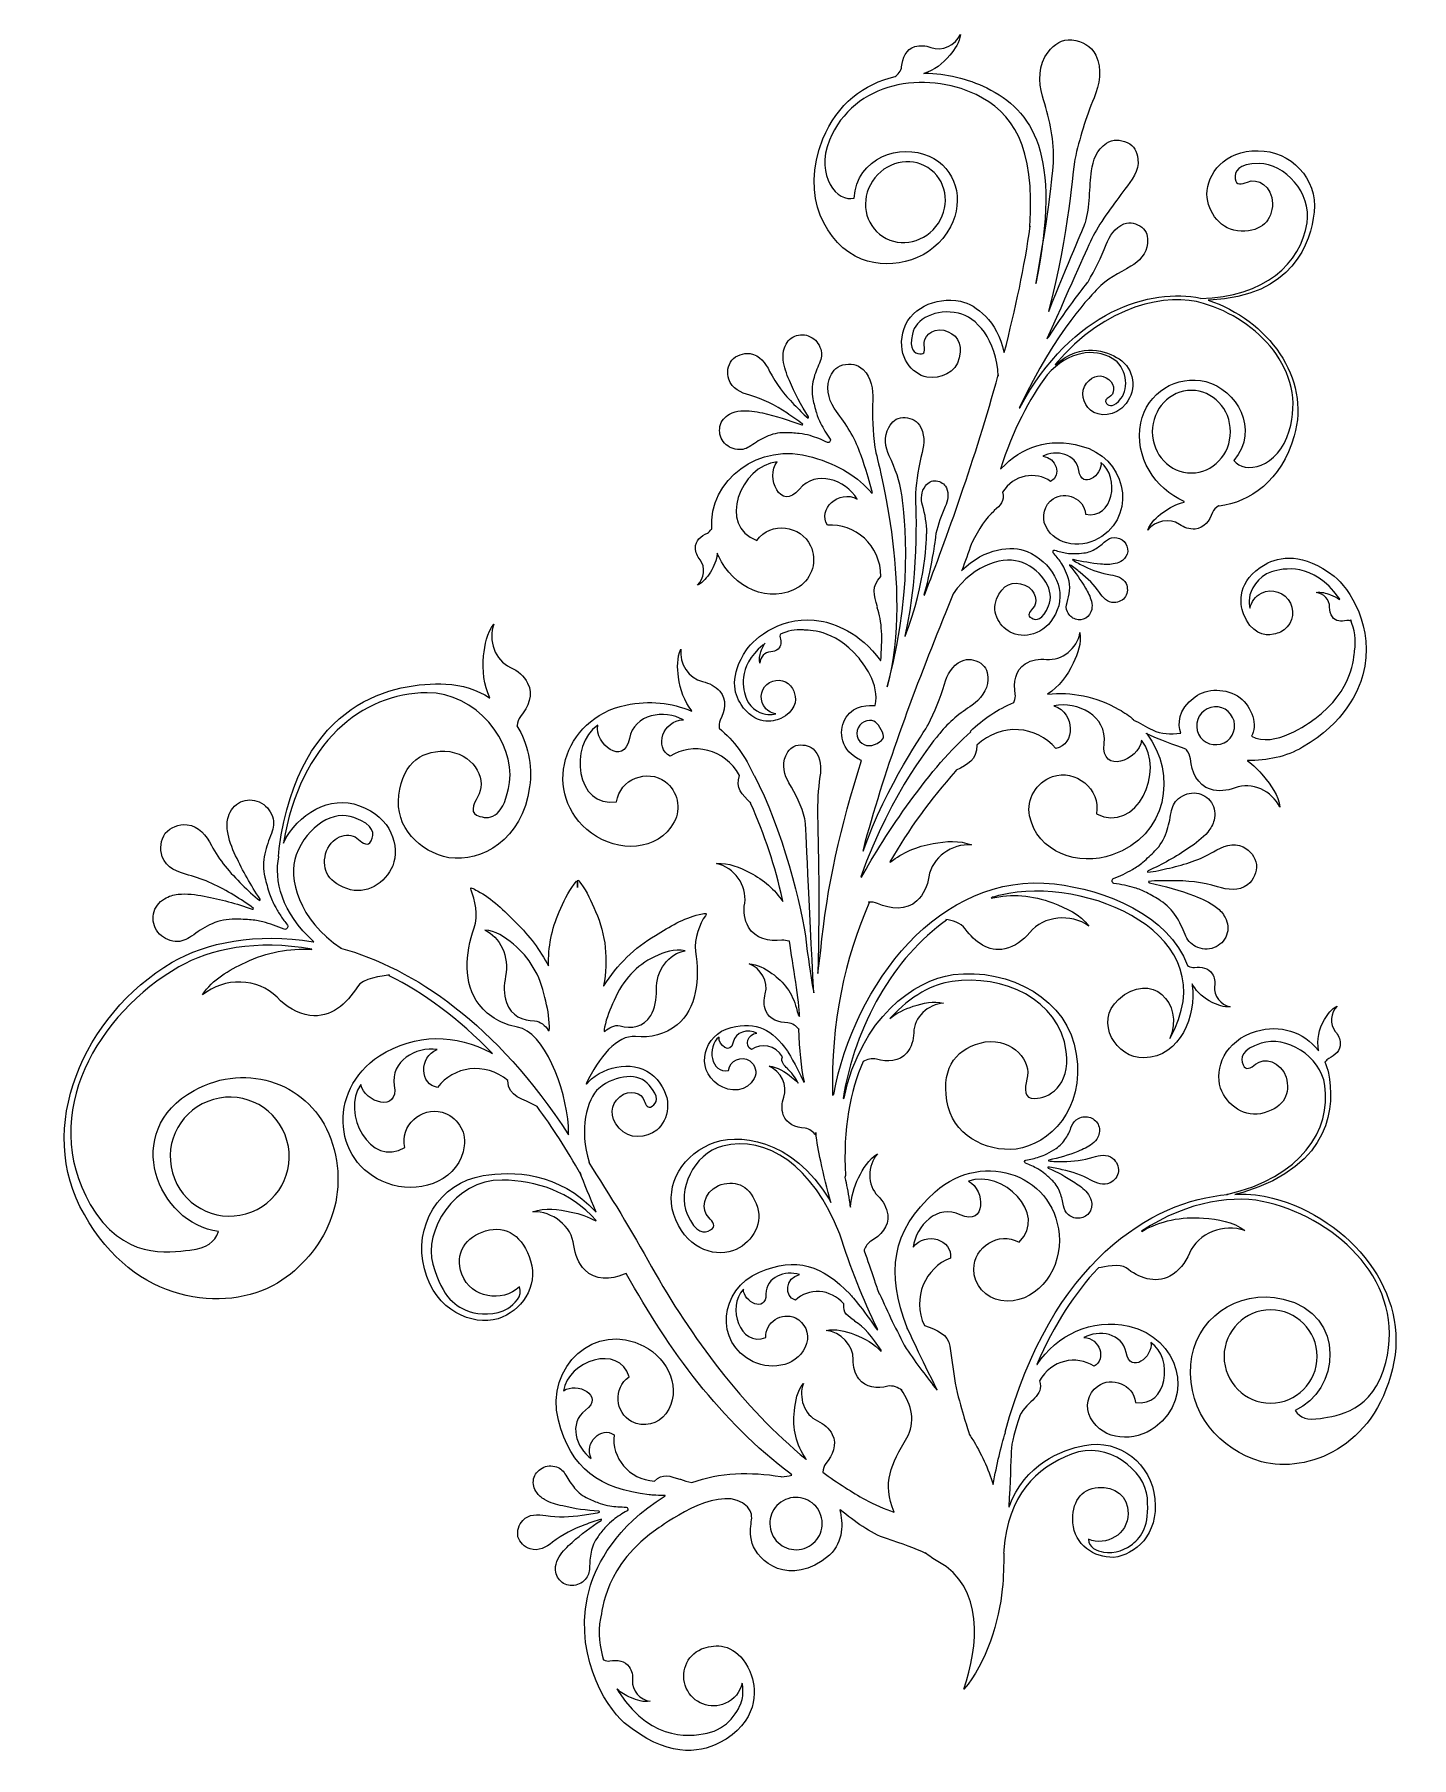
# Model space of a CAD drawing. Header units: centimetres. Extents: x -8.8 to 8.6, y -11 to 10.9.
import ezdxf

# ---------------------------------------------------------------- set-up
doc = ezdxf.new("R2010")
doc.units = ezdxf.units.CM
doc.header["$MEASUREMENT"] = 0
doc.layers.add('Camada 1', color=7, linetype='Continuous')

msp = doc.modelspace()

# ---------------------------------------------------------------- linework, layer by layer
at = {"layer": 'Camada 1'}
for points, knots in [([(3.02948, -6.85779), (2.99847, -6.75246), (2.92219, -6.5387), (2.84943, -6.21459), (2.84943, -6.21459), (2.84943, -6.21459), (2.78238, -5.74514), (2.78238, -5.74514), (2.78238, -5.74514), (2.76031, -5.59658), (2.62363, -5.53802), (2.46065, -5.4845), (2.46065, -5.4845), (2.30021, -5.13221), (2.47422, -4.75018), (2.79085, -4.6305), (2.79085, -4.6305), (2.82316, -4.39872), (2.47504, -4.28329), (2.31886, -4.49125), (2.31886, -4.49125), (2.35281, -4.21706), (2.62617, -3.94115), (2.9165, -4.08038), (2.9165, -4.08038), (3.2476, -4.23659), (3.23485, -3.76291), (3.02008, -3.65678), (3.02008, -3.65678), (3.44794, -3.50568), (4.03455, -4.0617), (3.66016, -4.42844), (3.66016, -4.42844), (3.40206, -4.28496), (3.08628, -4.49213), (3.08628, -4.77057), (3.08628, -4.77057), (3.08628, -4.96919), (3.23908, -5.1407), (3.43095, -5.16787), (3.43095, -5.16787), (3.85963, -5.2273), (4.17292, -4.82066), (4.1712, -4.40807), (4.1712, -4.40807), (4.16273, -3.5863), (3.21449, -3.24419), (2.59902, -3.78918), (2.59902, -3.78918), (2.0353, -4.2926), (1.97759, -4.8164), (2.24244, -5.5117), (2.24244, -5.5117), (2.24244, -5.5117), (2.42963, -5.91892), (2.62069, -6.29275), (2.62069, -6.29275), (2.62069, -6.29275), (2.6214, -6.30235), (2.6214, -6.30235), (2.6214, -6.30235), (2.49707, -6.14005), (2.36417, -5.9726), (2.22884, -5.77316), (2.22884, -5.77316), (2.10872, -5.54818), (1.99632, -5.31813), (1.89367, -5.08109), (1.89367, -5.08109), (1.89367, -5.08109), (1.88674, -5.08104), (1.88674, -5.08104), (1.88674, -5.08104), (1.86658, -5.02463), (1.847, -4.96841), (1.82813, -4.91237), (1.82813, -4.91237), (1.78278, -4.77611), (1.73923, -4.65258), (1.69946, -4.54013), (1.69946, -4.54013), (1.69946, -4.54013), (1.69896, -4.52457), (1.69896, -4.52457), (1.69896, -4.52457), (1.71589, -4.48218), (1.74367, -4.43906), (1.784, -4.41659), (1.784, -4.41659), (1.90796, -4.34441), (2.01321, -4.23067), (1.99622, -4.08041), (1.99622, -4.08041), (1.98434, -3.9913), (1.93846, -3.90896), (1.87226, -3.84355), (1.87226, -3.84355), (1.73391, -3.70605), (1.73727, -3.45985), (1.86631, -3.30959), (1.86631, -3.30959), (1.75339, -3.38087), (1.68719, -3.49295), (1.62776, -3.61264), (1.62776, -3.61264), (1.56762, -3.73244), (1.53352, -3.85693), (1.52608, -3.98393), (1.52608, -3.98393), (1.52608, -3.98393), (1.52301, -3.98337), (1.52301, -3.98337), (1.52301, -3.98337), (1.51674, -3.95397), (1.51169, -3.92577), (1.50806, -3.89873), (1.50806, -3.89873), (1.4939, -3.79303), (1.47332, -3.69061), (1.45501, -3.60999), (1.45501, -3.60999), (1.45501, -3.60999), (1.46035, -3.58499), (1.46035, -3.58499), (1.46035, -3.58499), (1.42884, -2.98978), (1.5239, -2.51147), (1.68551, -2.14044), (1.68551, -2.14044), (1.68551, -2.14044), (1.68601, -2.14078), (1.68601, -2.14078), (1.68601, -2.14078), (1.73152, -2.11517), (1.79682, -2.09506), (1.85357, -2.11088), (1.85357, -2.11088), (1.9911, -2.14821), (2.14562, -2.14739), (2.23986, -2.02939), (2.23986, -2.02939), (2.29757, -1.9615), (2.32389, -1.87064), (2.32559, -1.7764), (2.32559, -1.7764), (2.32898, -1.58286), (2.50641, -1.41392), (2.70334, -1.40289), (2.70334, -1.40289), (2.57518, -1.36976), (2.44699, -1.40204), (2.32049, -1.44194), (2.32049, -1.44194), (2.20899, -1.47684), (2.10917, -1.52782), (2.02175, -1.59484), (2.02175, -1.59484), (2.02175, -1.59484), (2.03352, -1.5882), (2.03352, -1.5882), (2.03352, -1.5882), (2.28323, -1.30814), (2.57248, -1.15942), (2.81285, -1.12785), (2.81285, -1.12785), (3.45126, -1.03361), (4.1686, -1.34857), (4.25856, -2.01328), (4.25856, -2.01328), (4.31973, -2.45812), (4.02004, -2.61095), (3.86213, -2.60753), (3.86213, -2.60753), (3.71611, -2.62198), (3.73143, -2.48355), (3.75857, -2.36305), (3.75857, -2.36305), (3.82649, -2.14064), (3.59048, -1.84862), (3.23221, -1.89357), (3.23221, -1.89357), (2.88418, -1.95723), (2.67193, -2.19665), (2.74662, -2.63895), (2.74662, -2.63895), (2.80777, -3.06596), (3.23221, -3.28922), (3.62271, -3.25019), (3.62271, -3.25019), (4.04803, -3.1882), (4.49539, -2.75185), (4.38505, -2.04642), (4.38505, -2.04642), (4.28829, -1.35623), (3.54121, -0.95044), (2.82388, -1.04045), (2.82388, -1.04045), (2.32435, -1.11197), (1.65762, -1.58811), (1.44358, -2.60363), (1.44358, -2.60363), (1.44358, -2.60363), (1.43144, -2.6104), (1.43144, -2.6104), (1.43144, -2.6104), (1.58106, -1.6824), (2.07671, -0.82047), (2.73949, -0.35215), (2.73949, -0.35215), (2.73949, -0.35215), (2.73221, -0.34262), (2.73221, -0.34262), (2.73221, -0.34262), (2.80775, -0.34942), (2.92321, -0.38419), (2.97923, -0.46229), (2.97923, -0.46229), (3.09895, -0.62612), (3.273, -0.75942), (3.48011, -0.71441), (3.48011, -0.71441), (3.60576, -0.68472), (3.71273, -0.60913), (3.79764, -0.50642), (3.79764, -0.50642), (3.97078, -0.29507), (4.31718, -0.26448), (4.54466, -0.42495), (4.54466, -0.42495), (4.43174, -0.27382), (4.26195, -0.19828), (4.08794, -0.13206), (4.08794, -0.13206), (3.8282, -0.03348), (3.56671, -0.01318), (3.30633, -0.07398), (3.30633, -0.07398), (3.30633, -0.07398), (3.32107, -0.06178), (3.32107, -0.06178), (3.32107, -0.06178), (3.35626, -0.05101), (3.39174, -0.0413), (3.42749, -0.03273), (3.42749, -0.03273), (4.49204, 0.22108), (6.3223, -0.52509), (5.57017, -1.84944), (5.57017, -1.84944), (5.75694, -1.40121), (5.33585, -0.98012), (4.91988, -1.35451), (4.91988, -1.35451), (4.60407, -1.63888), (4.89612, -2.1041), (5.24164, -2.09479), (5.24164, -2.09479), (5.7162, -2.08209), (5.90209, -1.55147), (5.85539, -1.17708), (5.85539, -1.17708), (5.85454, -1.17025), (5.85367, -1.16345), (5.85269, -1.15668), (5.85269, -1.15668), (5.85269, -1.15668), (5.86259, -1.17242), (5.86259, -1.17242), (5.86259, -1.17242), (5.92053, -1.26849), (6.00353, -1.3422), (6.10836, -1.39189), (6.10836, -1.39189), (6.18139, -1.42499), (6.25438, -1.4564), (6.33416, -1.4479), (6.33416, -1.4479), (6.21703, -1.42414), (6.12448, -1.30698), (6.13808, -1.19067), (6.13808, -1.19067), (6.14657, -1.13378), (6.13726, -1.07862), (6.10919, -1.03107), (6.10919, -1.03107), (6.06082, -0.95466), (5.96915, -0.93855), (5.88339, -0.95042), (5.88339, -0.95042), (5.85757, -0.9541), (5.83008, -0.94566), (5.80727, -0.93327), (5.80727, -0.93327), (5.80727, -0.93327), (5.79423, -0.92499), (5.79423, -0.92499), (5.79423, -0.92499), (5.55494, -0.28353), (4.74627, 0.03412), (4.10915, 0.10818), (4.10915, 0.10818), (2.65511, 0.2741), (1.56926, -1.16515), (1.31197, -2.5593), (1.31197, -2.5593), (1.31197, -2.5593), (1.29668, -2.56695), (1.29668, -2.56695), (1.29668, -2.56695), (1.27459, -1.6566), (1.45241, -0.82684), (1.76658, -0.12093), (1.76658, -0.12093), (1.76658, -0.12093), (1.75335, -0.12331), (1.75335, -0.12331), (1.75335, -0.12331), (1.79214, -0.12019), (1.83201, -0.12392), (1.86712, -0.13887), (1.86712, -0.13887), (2.03436, -0.21018), (2.22875, -0.23565), (2.36713, -0.10577), (2.36713, -0.10577), (2.45116, -0.02851), (2.5004, 0.081), (2.51739, 0.19816), (2.51739, 0.19816), (2.55647, 0.44179), (2.80941, 0.62178), (3.0573, 0.60141), (3.0573, 0.60141), (2.90281, 0.66425), (2.73641, 0.64811), (2.57171, 0.62009), (2.57171, 0.62009), (2.36666, 0.58464), (2.1851, 0.50642), (2.0295, 0.384), (2.0295, 0.384), (2.0295, 0.384), (2.02503, 0.38657), (2.02503, 0.38657), (2.02503, 0.38657), (2.25969, 0.79816), (2.54205, 1.18723), (2.85527, 1.53441), (2.85527, 1.53441), (2.85527, 1.53441), (2.86482, 1.54748), (2.86482, 1.54748), (2.86482, 1.54748), (3.01021, 1.62191), (3.12813, 1.67718), (3.12438, 1.86464), (3.12438, 1.86464), (3.43251, 2.15581), (3.88926, 2.10996), (4.12527, 1.82387), (4.12527, 1.82387), (4.3757, 1.87057), (4.374, 2.27125), (4.10318, 2.36209), (4.10318, 2.36209), (4.40028, 2.42324), (4.78062, 2.23562), (4.73818, 1.88753), (4.73818, 1.88753), (4.6932, 1.48938), (5.17964, 1.66935), (5.21358, 1.92912), (5.21358, 1.92912), (5.5192, 1.54031), (5.15079, 0.73553), (4.64139, 0.9953), (4.64139, 0.9953), (4.69828, 1.31195), (4.37146, 1.56664), (4.08537, 1.46732), (4.08537, 1.46732), (3.87738, 1.39768), (3.7534, 1.17953), (3.79417, 0.97154), (3.79417, 0.97154), (3.88413, 0.50802), (4.41644, 0.32551), (4.84173, 0.47492), (4.84173, 0.47492), (5.53362, 0.71548), (5.67353, 1.49619), (5.27573, 2.01617), (5.27573, 2.01617), (5.27573, 2.01617), (5.26933, 2.0109), (5.26933, 2.0109), (5.26933, 2.0109), (5.44313, 1.93586), (5.63398, 1.86236), (5.77217, 1.81408), (5.77217, 1.81408), (5.77217, 1.81408), (5.78016, 1.80495), (5.78016, 1.80495), (5.78016, 1.80495), (5.80643, 1.77161), (5.82715, 1.73192), (5.8316, 1.6906), (5.8316, 1.6906), (5.84859, 1.52508), (5.91817, 1.35868), (6.08629, 1.30603), (6.08629, 1.30603), (6.18646, 1.27462), (6.29515, 1.28566), (6.39699, 1.32556), (6.39699, 1.32556), (6.60752, 1.40621), (6.86729, 1.28735), (6.96492, 1.07852), (6.96492, 1.07852), (6.94455, 1.23132), (6.85456, 1.35697), (6.75696, 1.47328), (6.75696, 1.47328), (6.69592, 1.54826), (6.62874, 1.61327), (6.55564, 1.66804), (6.55564, 1.66804), (6.55564, 1.66804), (6.55564, 1.66944), (6.55564, 1.66944), (6.55564, 1.66944), (6.80273, 1.66939), (7.04684, 1.71707), (7.25186, 1.83745), (7.25186, 1.83745), (7.78926, 2.14987), (7.9624, 2.55564), (8.01505, 2.75346), (8.01505, 2.75346), (8.17806, 3.35449), (7.83508, 3.86471), (7.65426, 4.00306), (7.65426, 4.00306), (7.25694, 4.30783), (6.96068, 4.25772), (6.77648, 4.15332), (6.77648, 4.15332), (6.42075, 3.95213), (6.45303, 3.65585), (6.50311, 3.52597), (6.50311, 3.52597), (6.59563, 3.28999), (6.76796, 3.23818), (6.88596, 3.27131), (6.88596, 3.27131), (6.9157, 3.27642), (6.94539, 3.28404), (6.97256, 3.29676), (6.97256, 3.29676), (7.10924, 3.36553), (7.16441, 3.52769), (7.09818, 3.66435), (7.09818, 3.66435), (7.03198, 3.80019), (6.86728, 3.85535), (6.73316, 3.79), (6.73316, 3.79), (6.65334, 3.7501), (6.60071, 3.67708), (6.5846, 3.59815), (6.5846, 3.59815), (6.57526, 3.63805), (6.57187, 3.68049), (6.57865, 3.73057), (6.57865, 3.73057), (6.58802, 3.81717), (6.67967, 4.00478), (6.85879, 4.05826), (6.85879, 4.05826), (7.00651, 4.10581), (7.38343, 4.1873), (7.71281, 3.73057), (7.71281, 3.73057), (7.71659, 3.72549), (7.72109, 3.71922), (7.7262, 3.71184), (7.7262, 3.71184), (7.7262, 3.71184), (7.72043, 3.70811), (7.72043, 3.70811), (7.72043, 3.70811), (7.68606, 3.73383), (7.64778, 3.75465), (7.60584, 3.77045), (7.60584, 3.77045), (7.54644, 3.79167), (7.48702, 3.8095), (7.42418, 3.79678), (7.42418, 3.79678), (7.51755, 3.79001), (7.59904, 3.70341), (7.59481, 3.61173), (7.59481, 3.61173), (7.59396, 3.56757), (7.60415, 3.52429), (7.6296, 3.48947), (7.6296, 3.48947), (7.67035, 3.43174), (7.74337, 3.42663), (7.81126, 3.44195), (7.81126, 3.44195), (7.82465, 3.44491), (7.83933, 3.44364), (7.85328, 3.43989), (7.85328, 3.43989), (7.85328, 3.43989), (7.86265, 3.45198), (7.86265, 3.45198), (7.86265, 3.45198), (7.90699, 3.33474), (7.93668, 3.19491), (7.91147, 3.05653), (7.91147, 3.05653), (7.89705, 2.98438), (7.90044, 2.5616), (7.4072, 2.19912), (7.4072, 2.19912), (7.32738, 2.14054), (6.89444, 1.82219), (6.60411, 1.97753), (6.60411, 1.97753), (6.68814, 2.10913), (6.61258, 2.3485), (6.45978, 2.46569), (6.45978, 2.46569), (6.29082, 2.59216), (6.03534, 2.58877), (5.89101, 2.47842), (5.89101, 2.47842), (5.6618, 2.30525), (5.67537, 2.13801), (5.7085, 2.01659), (5.7085, 2.01659), (5.57523, 2.00386), (5.46656, 2.00386), (5.35282, 2.05736), (5.35282, 2.05736), (5.26498, 2.10004), (5.19148, 2.14779), (5.11078, 2.18285), (5.11078, 2.18285), (5.11078, 2.18285), (5.11414, 2.18671), (5.11414, 2.18671), (5.11414, 2.18671), (5.05781, 2.23489), (4.99534, 2.27897), (4.92666, 2.31797), (4.92666, 2.31797), (4.63297, 2.48487), (4.32153, 2.54295), (4.02258, 2.51183), (4.02258, 2.51183), (4.02258, 2.51183), (4.02284, 2.50932), (4.02284, 2.50932), (4.02284, 2.50932), (4.16479, 2.60788), (4.27322, 2.74094), (4.3477, 2.90458), (4.3477, 2.90458), (4.40371, 3.02854), (4.45208, 3.15501), (4.4326, 3.29), (4.4326, 3.29), (4.39863, 3.09048), (4.20506, 2.93091), (4.00813, 2.95128), (4.00813, 2.95128), (3.91304, 2.96147), (3.81795, 2.94533), (3.73984, 2.89611), (3.73984, 2.89611), (3.6108, 2.81292), (3.58958, 2.65584), (3.61162, 2.51238), (3.61162, 2.51238), (3.61662, 2.48161), (3.61104, 2.44875), (3.59998, 2.41814), (3.59998, 2.41814), (3.59998, 2.41814), (3.59469, 2.40383), (3.59469, 2.40383), (3.59469, 2.40383), (3.39318, 2.32168), (3.20586, 2.1982), (3.04404, 2.04074), (3.04404, 2.04074), (3.04404, 2.04074), (3.05063, 2.03338), (3.05063, 2.03338), (3.05063, 2.03338), (2.55858, 1.61788), (1.95417, 0.72459), (1.66469, 0.19275), (1.66469, 0.19275), (1.66469, 0.19275), (1.65509, 0.19619), (1.65509, 0.19619), (1.65509, 0.19619), (2.04149, 1.29117), (2.60677, 1.95437), (2.65492, 2.01406), (2.65492, 2.01406), (2.77036, 2.16008), (2.91127, 2.26872), (3.06664, 2.37146), (3.06664, 2.37146), (3.16768, 2.44107), (3.26447, 2.56077), (3.26616, 2.69235), (3.26616, 2.69235), (3.26616, 2.78657), (3.24748, 2.84938), (3.17448, 2.90373), (3.17448, 2.90373), (3.09466, 2.94786), (3.0174, 2.96908), (2.93167, 2.93003), (2.93167, 2.93003), (2.81282, 2.87314), (2.74829, 2.75347), (2.71516, 2.63801), (2.71516, 2.63801), (2.66169, 2.45804), (2.59208, 2.2908), (2.50889, 2.12355), (2.50889, 2.12355), (2.47968, 2.06449), (1.98367, 1.36626), (1.68434, 0.52242), (1.68434, 0.52242), (1.68434, 0.52242), (1.6837, 0.53949), (1.6837, 0.53949), (1.6837, 0.53949), (1.94551, 1.52517), (2.30891, 2.50569), (2.69224, 3.4462), (2.69224, 3.4462), (2.73733, 3.55695), (2.78172, 3.66842), (2.8253, 3.78111), (2.8253, 3.78111), (2.8253, 3.78111), (2.82474, 3.78127), (2.82474, 3.78127), (2.82474, 3.78127), (3.09509, 4.17047), (3.4921, 4.26403), (3.70244, 4.17711), (3.70244, 4.17711), (3.96901, 4.06929), (4.11675, 3.80952), (4.03523, 3.6304), (4.03523, 3.6304), (3.96392, 3.44194), (3.87563, 3.4394), (3.81621, 3.47591), (3.81621, 3.47591), (3.75594, 3.50308), (3.79332, 3.55314), (3.83148, 3.59391), (3.83148, 3.59391), (3.90702, 3.66437), (3.88075, 3.82989), (3.733, 3.89273), (3.733, 3.89273), (3.58359, 3.94708), (3.44778, 3.90292), (3.37645, 3.71445), (3.37645, 3.71445), (3.30514, 3.53617), (3.41889, 3.35364), (3.57851, 3.28149), (3.57851, 3.28149), (3.75676, 3.20934), (4.02843, 3.2781), (4.14474, 3.57692), (4.14474, 3.57692), (4.26102, 3.86471), (4.06322, 4.18898), (3.76522, 4.31635), (3.76522, 4.31635), (3.56795, 4.3961), (3.23177, 4.36927), (2.93321, 4.07537), (2.93321, 4.07537), (2.93321, 4.07537), (2.93575, 4.07452), (2.93575, 4.07452), (2.93575, 4.07452), (2.97761, 4.18887), (3.01663, 4.30005), (3.05645, 4.41784), (3.05645, 4.41784), (3.05645, 4.41784), (3.06272, 4.42549), (3.06272, 4.42549), (3.06272, 4.42549), (3.15165, 4.60009), (3.24483, 4.75122), (3.34249, 4.82567), (3.34249, 4.82567), (3.34249, 4.82567), (3.34588, 4.83501), (3.34588, 4.83501), (3.34588, 4.83501), (3.42142, 4.90378), (3.48423, 4.95471), (3.45116, 5.06845), (3.45116, 5.06845), (3.59038, 5.29343), (3.87222, 5.33756), (4.05983, 5.20429), (4.05983, 5.20429), (4.20159, 5.27306), (4.13709, 5.51414), (3.96051, 5.52264), (3.96051, 5.52264), (4.12857, 5.60921), (4.38665, 5.55743), (4.41808, 5.34095), (4.41808, 5.34095), (4.45457, 5.09476), (4.71775, 5.28409), (4.69822, 5.44369), (4.69822, 5.44369), (4.94354, 5.25861), (4.85356, 4.71614), (4.50296, 4.79001), (4.50296, 4.79001), (4.48685, 4.98866), (4.24912, 5.08883), (4.09294, 4.98355), (4.09294, 4.98355), (3.9792, 4.9097), (3.94014, 4.7586), (3.99785, 4.63888), (3.99785, 4.63888), (4.12773, 4.37488), (4.47667, 4.34943), (4.70839, 4.50815), (4.70839, 4.50815), (5.16937, 4.82396), (4.9911, 5.51328), (4.4495, 5.6525), (4.4495, 5.6525), (4.03043, 5.76228), (3.70054, 5.64951), (3.43162, 5.36437), (3.43162, 5.36437), (3.43162, 5.36437), (3.42366, 5.35884), (3.42366, 5.35884), (3.42366, 5.35884), (3.5823, 5.85554), (3.78818, 6.24882), (4.01728, 6.55555), (4.01728, 6.55555), (4.01728, 6.55555), (4.01696, 6.55587), (4.01696, 6.55587), (4.01696, 6.55587), (4.29096, 6.85623), (4.60844, 6.89655), (4.84085, 6.76293), (4.84085, 6.76293), (5.01997, 6.66022), (5.06075, 6.38939), (4.95121, 6.25443), (4.95121, 6.25443), (4.86038, 6.14151), (4.8018, 6.15426), (4.7687, 6.19246), (4.7687, 6.19246), (4.73303, 6.22387), (4.7687, 6.25019), (4.80265, 6.27141), (4.80265, 6.27141), (4.8697, 6.30366), (4.88671, 6.42421), (4.79757, 6.49639), (4.79757, 6.49639), (4.70589, 6.56346), (4.60403, 6.56005), (4.51576, 6.44715), (4.51576, 6.44715), (4.43001, 6.33849), (4.47157, 6.1908), (4.56497, 6.10758), (4.56497, 6.10758), (4.67363, 6.02183), (4.87398, 6.01252), (5.01659, 6.19246), (5.01659, 6.19246), (5.15409, 6.36732), (5.12356, 6.6305), (4.9283, 6.75613), (4.9283, 6.75613), (4.76997, 6.85511), (4.45967, 6.97558), (4.121, 6.68139), (4.121, 6.68139), (4.121, 6.68139), (4.11878, 6.68409), (4.11878, 6.68409), (4.11878, 6.68409), (4.75952, 7.45146), (5.54674, 7.59584), (5.99793, 7.45823), (5.99793, 7.45823), (6.68045, 7.25619), (7.31206, 6.61693), (7.08455, 5.8444), (7.08455, 5.8444), (6.94363, 5.369), (6.50898, 5.29174), (6.38332, 5.46835), (6.38332, 5.46835), (6.71527, 5.86904), (6.41303, 6.36904), (6.02677, 6.46837), (6.02677, 6.46837), (5.66172, 6.55835), (5.27803, 6.33084), (5.20331, 5.94545), (5.20331, 5.94545), (5.11737, 5.50849), (5.38357, 5.11484), (5.75296, 4.94982), (5.75296, 4.94982), (5.75296, 4.94982), (5.75254, 4.94265), (5.75254, 4.94265), (5.75254, 4.94265), (5.65671, 4.91857), (5.5667, 4.87396), (5.48346, 4.81128), (5.48346, 4.81128), (5.40194, 4.75101), (5.32553, 4.68394), (5.29074, 4.58802), (5.29074, 4.58802), (5.38326, 4.70769), (5.56831, 4.74677), (5.6923, 4.66017), (5.6923, 4.66017), (5.75173, 4.62027), (5.81964, 4.59651), (5.89095, 4.60074), (5.89095, 4.60074), (6.00472, 4.61177), (6.07433, 4.70599), (6.11167, 4.81042), (6.11167, 4.81042), (6.12416, 4.84659), (6.15678, 4.87498), (6.18869, 4.8939), (6.18869, 4.8939), (6.18869, 4.8939), (6.19647, 4.89292), (6.19647, 4.89292), (6.19647, 4.89292), (6.58139, 4.93888), (6.98646, 5.21153), (7.14566, 5.78076), (7.14566, 5.78076), (7.36254, 6.50985), (6.80858, 7.25489), (6.05484, 7.49888), (6.05484, 7.49888), (6.05484, 7.49888), (6.07283, 7.49851), (6.07283, 7.49851), (6.07283, 7.49851), (7.13418, 7.54963), (7.3581, 8.23022), (7.39863, 8.61362), (7.39863, 8.61362), (7.44448, 9.04232), (7.10153, 9.39208), (6.68809, 9.39208), (6.68809, 9.39208), (6.26277, 9.39803), (6.04206, 9.09665), (6.04039, 8.84111), (6.04039, 8.84111), (6.05058, 8.60851), (6.21697, 8.37589), (6.47333, 8.37423), (6.47333, 8.37423), (6.74162, 8.36743), (6.86552, 8.51258), (6.87317, 8.72314), (6.87317, 8.72314), (6.8706, 8.94047), (6.67875, 9.05337), (6.5531, 8.99479), (6.5531, 8.99479), (6.48521, 8.97018), (6.40372, 8.94809), (6.4003, 9.03638), (6.4003, 9.03638), (6.38419, 9.12978), (6.43255, 9.22826), (6.70081, 9.22826), (6.70081, 9.22826), (7.02426, 9.22911), (7.36976, 8.85813), (7.30951, 8.47695), (7.30951, 8.47695), (7.23013, 7.96517), (6.77177, 7.53821), (5.95781, 7.52215), (5.95781, 7.52215), (5.95781, 7.52215), (5.95773, 7.52448), (5.95773, 7.52448), (5.95773, 7.52448), (5.33903, 7.65844), (4.33464, 7.37623), (3.66824, 6.13711), (3.66824, 6.13711), (3.66824, 6.13711), (3.66178, 6.13507), (3.66178, 6.13507), (3.66178, 6.13507), (4.13184, 7.1307), (4.60449, 7.58911), (4.65151, 7.63819), (4.65151, 7.63819), (4.77208, 7.76807), (4.92485, 7.84107), (5.07852, 7.92852), (5.07852, 7.92852), (5.17872, 7.98541), (5.27804, 8.0915), (5.2882, 8.218), (5.2882, 8.218), (5.295, 8.30627), (5.28143, 8.36995), (5.2152, 8.42345), (5.2152, 8.42345), (5.14474, 8.46928), (5.07259, 8.4973), (4.9894, 8.46504), (4.9894, 8.46504), (4.87309, 8.42088), (4.80599, 8.31052), (4.76355, 8.2044), (4.76355, 8.2044), (4.70161, 8.03716), (4.6252, 7.88436), (4.53437, 7.73238), (4.53437, 7.73238), (4.51384, 7.69841), (4.2877, 7.42893), (4.03658, 7.03671), (4.03658, 7.03671), (4.03658, 7.03671), (4.01443, 7.01067), (4.01443, 7.01067), (4.01443, 7.01067), (4.35598, 7.77217), (4.51642, 8.15214), (4.60059, 8.3156), (4.60059, 8.3156), (4.69565, 8.49726), (4.87224, 8.73158), (5.0013, 8.9039), (5.0013, 8.9039), (5.08195, 9.01172), (5.1872, 9.13991), (5.16598, 9.28421), (5.16598, 9.28421), (5.15074, 9.38695), (5.11931, 9.45317), (5.03186, 9.49731), (5.03186, 9.49731), (4.94018, 9.5321), (4.85358, 9.54401), (4.76699, 9.48712), (4.76699, 9.48712), (4.64645, 9.40817), (4.59636, 9.26894), (4.57768, 9.13737), (4.57768, 9.13737), (4.54966, 8.93192), (4.56326, 8.67641), (4.50045, 8.48115), (4.50045, 8.48115), (4.48235, 8.42686), (4.28008, 7.97386), (4.03701, 7.35802), (4.03701, 7.35802), (4.03701, 7.35802), (4.03307, 7.35955), (4.03307, 7.35955), (4.03307, 7.35955), (4.29294, 8.34922), (4.34909, 9.20306), (4.36634, 9.28), (4.36634, 9.28), (4.42746, 9.54995), (4.503, 9.80549), (4.61082, 10.06187), (4.61082, 10.06187), (4.68043, 10.22911), (4.71779, 10.42607), (4.63289, 10.60263), (4.63289, 10.60263), (4.57177, 10.72828), (4.46311, 10.77326), (4.33068, 10.79705), (4.33068, 10.79705), (4.19823, 10.80382), (4.11676, 10.74781), (4.0276, 10.63999), (4.0276, 10.63999), (3.90536, 10.48719), (3.90452, 10.25965), (3.95714, 10.08479), (3.95714, 10.08479), (4.03866, 9.82248), (4.1006, 9.56864), (4.09806, 9.28935), (4.09806, 9.28935), (4.09708, 9.21386), (4.04588, 8.61551), (3.87552, 7.72196), (3.87552, 7.72196), (3.87552, 7.72196), (3.87425, 7.71053), (3.87425, 7.71053), (3.87425, 7.71053), (4.20614, 9.36129), (3.83173, 9.90091), (3.25081, 10.18666), (3.25081, 10.18666), (3.00644, 10.30686), (2.73493, 10.37227), (2.4682, 10.37425), (2.4682, 10.37425), (2.4682, 10.37425), (2.45436, 10.36912), (2.45436, 10.36912), (2.45436, 10.36912), (2.58409, 10.4128), (2.6945, 10.4912), (2.78393, 10.60264), (2.78393, 10.60264), (2.84759, 10.68075), (2.90617, 10.76224), (2.91892, 10.8641), (2.91892, 10.8641), (2.85693, 10.72742), (2.68548, 10.64677), (2.54456, 10.69855), (2.54456, 10.69855), (2.47833, 10.72403), (2.40618, 10.72998), (2.33911, 10.71043), (2.33911, 10.71043), (2.23045, 10.67648), (2.18459, 10.56441), (2.17271, 10.4549), (2.17271, 10.4549), (2.1676, 10.40312), (2.12347, 10.35558), (2.0895, 10.33182), (2.0895, 10.33182), (2.0895, 10.33182), (2.0895, 10.33198), (2.0895, 10.33198), (2.0895, 10.33198), (1.699, 10.23826), (1.35607, 9.98567), (1.17605, 9.54315), (1.17605, 9.54315), (0.87723, 8.81393), (1.2236, 8.20015), (1.66336, 8.01849), (1.66336, 8.01849), (2.06915, 7.87077), (2.56913, 8.00661), (2.7907, 8.42682), (2.7907, 8.42682), (2.97236, 8.77573), (2.86373, 9.16794), (2.52077, 9.32331), (2.52077, 9.32331), (2.15911, 9.48714), (1.60394, 9.30886), (1.56994, 8.79187), (1.56994, 8.79187), (1.36198, 8.73329), (1.07165, 9.06693), (1.25924, 9.52535), (1.25924, 9.52535), (1.56401, 10.27071), (2.47489, 10.4125), (3.11503, 10.10262), (3.11503, 10.10262), (3.5712, 9.88354), (3.87444, 9.45053), (3.79512, 8.42701), (3.79512, 8.42701), (3.79512, 8.42701), (3.80118, 8.43736), (3.80118, 8.43736), (3.80118, 8.43736), (3.73159, 7.92846), (3.61462, 7.38233), (3.47312, 6.83774), (3.47312, 6.83774), (3.47312, 6.83774), (3.46817, 6.83938), (3.46817, 6.83938), (3.46817, 6.83938), (3.38149, 7.23681), (3.1231, 7.44128), (2.91805, 7.48539), (2.91805, 7.48539), (2.60055, 7.54905), (2.25416, 7.39115), (2.18799, 7.0864), (2.18799, 7.0864), (2.11668, 6.77401), (2.30427, 6.56684), (2.49189, 6.52358), (2.49189, 6.52358), (2.66509, 6.49553), (2.86202, 6.58213), (2.90276, 6.7689), (2.90276, 6.7689), (2.94946, 6.9667), (2.86201, 7.07875), (2.70834, 7.11781), (2.70834, 7.11781), (2.55041, 7.14924), (2.43582, 7.02698), (2.45873, 6.92596), (2.45873, 6.92596), (2.4672, 6.87077), (2.46894, 6.80708), (2.40441, 6.81984), (2.40441, 6.81984), (2.33477, 6.82153), (2.26349, 6.87501), (2.31017, 7.06942), (2.31017, 7.06942), (2.34409, 7.26384), (2.60984, 7.39711), (2.89252, 7.33514), (2.89252, 7.33514), (3.11093, 7.29103), (3.38142, 6.99922), (3.39555, 6.53853), (3.39555, 6.53853), (3.39555, 6.53853), (3.39663, 6.55218), (3.39663, 6.55218), (3.39663, 6.55218), (3.10633, 5.49731), (2.73848, 4.47369), (2.46048, 3.76524), (2.46048, 3.76524), (2.46048, 3.76524), (2.45614, 3.76635), (2.45614, 3.76635), (2.45614, 3.76635), (2.56766, 4.17127), (2.59949, 4.51131), (2.60814, 4.54306), (2.60814, 4.54306), (2.63785, 4.66191), (2.67437, 4.77396), (2.72445, 4.88517), (2.72445, 4.88517), (2.75673, 4.95904), (2.77708, 5.04392), (2.73972, 5.12287), (2.73972, 5.12287), (2.71596, 5.17973), (2.66841, 5.19928), (2.60986, 5.2137), (2.60986, 5.2137), (2.55128, 5.21709), (2.51477, 5.19417), (2.47484, 5.14747), (2.47484, 5.14747), (2.41883, 5.08127), (2.41541, 4.98023), (2.43751, 4.90384), (2.43751, 4.90384), (2.46976, 4.78584), (2.49352, 4.67206), (2.49014, 4.55067), (2.49014, 4.55067), (2.488, 4.50148), (2.48585, 3.94155), (2.2187, 3.244), (2.2187, 3.244), (2.2187, 3.244), (2.21515, 3.24479), (2.21515, 3.24479), (2.21515, 3.24479), (2.41049, 4.11429), (2.34234, 4.98903), (2.34749, 5.05237), (2.34749, 5.05237), (2.36109, 5.2298), (2.38654, 5.39958), (2.43152, 5.57275), (2.43152, 5.57275), (2.46126, 5.68567), (2.46806, 5.81215), (2.3976, 5.9174), (2.3976, 5.9174), (2.34749, 5.99127), (2.2728, 6.01164), (2.18704, 6.01418), (2.18704, 6.01418), (2.10216, 6.00741), (2.05546, 5.96497), (2.00876, 5.88768), (2.00876, 5.88768), (1.9451, 5.77817), (1.96547, 5.63302), (2.01474, 5.52774), (2.01474, 5.52774), (2.09028, 5.3673), (2.15227, 5.21193), (2.17516, 5.03622), (2.17516, 5.03622), (2.18564, 4.95494), (2.35468, 3.94114), (2.00593, 2.66682), (2.00593, 2.66682), (2.00593, 2.66682), (1.98926, 2.60403), (1.98926, 2.60403), (1.98926, 2.60403), (2.3297, 3.89102), (1.84496, 5.53453), (1.83308, 5.63216), (1.83308, 5.63216), (1.8076, 5.83674), (1.79572, 6.03369), (1.80591, 6.23829), (1.80591, 6.23829), (1.81274, 6.37328), (1.79064, 6.51761), (1.68624, 6.62032), (1.68624, 6.62032), (1.61237, 6.69332), (1.52408, 6.69755), (1.42647, 6.67975), (1.42647, 6.67975), (1.33141, 6.65258), (1.28979, 6.59146), (1.25581, 6.49552), (1.25581, 6.49552), (1.20829, 6.35714), (1.26518, 6.19755), (1.34579, 6.09058), (1.34579, 6.09058), (1.46977, 5.92757), (1.57587, 5.76543), (1.64464, 5.57189), (1.64464, 5.57189), (1.65628, 5.53842), (1.72595, 5.35657), (1.80236, 5.06005), (1.80236, 5.06005), (1.80236, 5.06005), (1.7944, 5.05444), (1.7944, 5.05444), (1.7944, 5.05444), (1.62485, 5.26063), (1.38215, 5.41144), (1.04444, 5.51161), (1.04444, 5.51161), (0.35951, 5.71431), (-0.26948, 5.22086), (-0.23355, 4.60107), (-0.23355, 4.60107), (-0.23355, 4.60107), (-0.23683, 4.60096), (-0.23683, 4.60096), (-0.23683, 4.60096), (-0.2495, 4.58014), (-0.26718, 4.56058), (-0.28882, 4.55064), (-0.28882, 4.55064), (-0.36864, 4.51328), (-0.4408, 4.45386), (-0.4395, 4.36218), (-0.4395, 4.36218), (-0.4395, 4.30786), (-0.41701, 4.25521), (-0.38134, 4.21108), (-0.38134, 4.21108), (-0.30792, 4.1194), (-0.32488, 3.97253), (-0.41402, 3.89104), (-0.41402, 3.89104), (-0.34057, 3.92501), (-0.29345, 3.98782), (-0.25019, 4.05659), (-0.25019, 4.05659), (-0.20381, 4.12977), (-0.17367, 4.20703), (-0.16155, 4.28776), (-0.16155, 4.28776), (-0.16155, 4.28776), (-0.16351, 4.29813), (-0.16351, 4.29813), (-0.16351, 4.29813), (-0.15769, 4.28384), (-0.1515, 4.26953), (-0.14491, 4.25521), (-0.14491, 4.25521), (0.03165, 3.87064), (0.50028, 3.62958), (0.87379, 3.87064), (0.87379, 3.87064), (1.04019, 3.98015), (1.10641, 4.20343), (1.01984, 4.39018), (1.01984, 4.39018), (0.89927, 4.64741), (0.51385, 4.70173), (0.33899, 4.4581), (0.33899, 4.4581), (-0.16867, 4.63296), (0.13354, 5.40465), (0.59534, 5.45219), (0.59534, 5.45219), (0.44339, 5.26119), (0.6395, 4.81634), (0.87717, 5.10582), (0.87717, 5.10582), (1.08601, 5.35966), (1.4587, 5.22382), (1.6098, 4.98186), (1.6098, 4.98186), (1.37464, 5.10836), (1.10299, 4.84859), (1.23287, 4.64994), (1.23287, 4.64994), (1.57839, 4.67627), (1.90777, 4.39782), (1.91116, 3.99883), (1.91116, 3.99883), (1.78297, 3.87913), (1.82205, 3.76367), (1.86703, 3.6151), (1.86703, 3.6151), (1.86703, 3.6151), (1.86362, 3.60237), (1.86362, 3.60237), (1.86362, 3.60237), (1.92693, 3.44248), (1.9313, 3.19867), (1.90736, 2.93501), (1.90736, 2.93501), (1.90736, 2.93501), (1.90712, 2.93488), (1.90712, 2.93488), (1.90712, 2.93488), (1.63952, 3.30352), (1.30599, 3.40555), (1.15393, 3.43513), (1.15393, 3.43513), (0.6785, 3.52768), (0.30496, 3.22034), (0.20648, 3.07262), (0.20648, 3.07262), (-0.00913, 2.74665), (0.04691, 2.51744), (0.13771, 2.38076), (0.13771, 2.38076), (0.31429, 2.11504), (0.54268, 2.15663), (0.64026, 2.20333), (0.64026, 2.20333), (0.81856, 2.28906), (0.84912, 2.42659), (0.81684, 2.51572), (0.81684, 2.51572), (0.81261, 2.53779), (0.80414, 2.56073), (0.79223, 2.58195), (0.79223, 2.58195), (0.7328, 2.68212), (0.60292, 2.71779), (0.50021, 2.65834), (0.50021, 2.65834), (0.39832, 2.59807), (0.36435, 2.46734), (0.4238, 2.36632), (0.4238, 2.36632), (0.45857, 2.30689), (0.51715, 2.27041), (0.57998, 2.26276), (0.57998, 2.26276), (0.55111, 2.25427), (0.51714, 2.24916), (0.47809, 2.25173), (0.47809, 2.25173), (0.4102, 2.2543), (0.25909, 2.31372), (0.20642, 2.45123), (0.20642, 2.45123), (0.16398, 2.56246), (0.07741, 2.84938), (0.41528, 3.13124), (0.41528, 3.13124), (0.422, 3.13709), (0.43168, 3.14513), (0.44393, 3.15466), (0.44393, 3.15466), (0.44393, 3.15466), (0.43591, 3.14614), (0.43591, 3.14614), (0.43591, 3.14614), (0.41612, 3.11637), (0.40088, 3.08338), (0.38979, 3.04719), (0.38979, 3.04719), (0.37622, 3.00052), (0.36431, 2.95297), (0.37791, 2.90458), (0.37791, 2.90458), (0.38048, 2.97758), (0.44242, 3.04465), (0.51375, 3.04804), (0.51375, 3.04804), (0.5477, 3.04973), (0.58167, 3.05738), (0.60712, 3.08114), (0.60712, 3.08114), (0.64956, 3.11763), (0.64874, 3.17451), (0.63429, 3.2246), (0.63429, 3.2246), (0.63045, 3.2369), (0.63109, 3.25069), (0.63405, 3.26331), (0.63405, 3.26331), (0.63405, 3.26331), (0.63633, 3.27056), (0.63633, 3.27056), (0.63633, 3.27056), (0.72245, 3.30887), (0.82445, 3.33628), (0.92798, 3.32393), (0.92798, 3.32393), (0.98574, 3.31713), (1.31255, 3.34261), (1.62241, 2.97926), (1.62241, 2.97926), (1.67252, 2.92153), (1.90255, 2.63205), (1.83889, 2.36633), (1.83889, 2.36633), (1.76761, 2.36972), (1.5715, 2.37906), (1.4713, 2.21946), (1.4713, 2.21946), (1.37621, 2.0692), (1.37621, 1.8383), (1.61648, 1.69228), (1.61648, 1.69228), (1.63355, 1.68437), (1.64984, 1.67746), (1.66551, 1.67162), (1.66551, 1.67162), (1.66551, 1.67162), (1.66585, 1.67151), (1.66585, 1.67151), (1.66585, 1.67151), (1.40047, 0.8468), (1.22384, 0.06377), (1.14788, -0.73564), (1.14788, -0.73564), (1.14788, -0.73564), (1.10983, -1.02787), (1.10983, -1.02787), (1.10983, -1.02787), (1.13923, -0.10019), (1.10933, 0.89782), (1.10798, 0.96391), (1.10798, 0.96391), (1.10457, 1.13539), (1.11221, 1.30094), (1.13854, 1.46903), (1.13854, 1.46903), (1.15553, 1.57939), (1.14957, 1.70247), (1.07231, 1.79502), (1.07231, 1.79502), (1.01714, 1.86209), (0.94497, 1.87143), (0.86263, 1.86633), (0.86263, 1.86633), (0.78196, 1.85191), (0.74121, 1.8069), (0.70388, 1.72795), (0.70388, 1.72795), (0.65377, 1.61844), (0.68774, 1.48176), (0.74547, 1.38669), (0.74547, 1.38669), (0.83204, 1.24151), (0.90676, 1.09721), (0.94666, 0.93166), (0.94666, 0.93166), (0.96365, 0.85914), (0.99743, -0.12728), (1.0608, -1.27211), (1.0608, -1.27211), (1.0608, -1.27211), (1.03857, -1.17091), (1.03857, -1.17091), (1.03857, -1.17091), (1.00536, -0.93241), (0.97121, -0.70921), (0.96361, -0.63121), (0.96361, -0.63121), (0.92572, -0.23092), (0.64444, 0.85392), (0.30721, 1.47662), (0.30721, 1.47662), (0.30721, 1.47662), (0.29959, 1.48384), (0.29959, 1.48384), (0.29959, 1.48384), (0.19897, 1.71855), (0.04818, 1.92284), (-0.13843, 2.07899), (-0.13843, 2.07899), (-0.13843, 2.07899), (-0.13917, 2.07888), (-0.13917, 2.07888), (-0.13917, 2.07888), (-0.14293, 2.11343), (-0.14007, 2.15016), (-0.1247, 2.18043), (-0.1247, 2.18043), (-0.06527, 2.29928), (-0.03982, 2.44192), (-0.12978, 2.54717), (-0.12978, 2.54717), (-0.18495, 2.61168), (-0.26178, 2.65157), (-0.34838, 2.66941), (-0.34838, 2.66941), (-0.52539, 2.70762), (-0.64847, 2.90031), (-0.62299, 3.082), (-0.62299, 3.082), (-0.67564, 2.96908), (-0.66969, 2.84684), (-0.65485, 2.7246), (-0.65485, 2.7246), (-0.63548, 2.56527), (-0.57976, 2.42155), (-0.48721, 2.29822), (-0.48721, 2.29822), (-0.48721, 2.29822), (-0.49023, 2.29597), (-0.49023, 2.29597), (-0.49023, 2.29597), (-0.73907, 2.40254), (-1.02247, 2.43649), (-1.32041, 2.37315), (-1.32041, 2.37315), (-2.12308, 2.20506), (-2.41086, 1.24153), (-1.75676, 0.75086), (-1.75676, 0.75086), (-1.42778, 0.50297), (-0.91589, 0.51398), (-0.70877, 0.8926), (-0.70877, 0.8926), (-0.61667, 1.06072), (-0.66294, 1.28482), (-0.82421, 1.40364), (-0.82421, 1.40364), (-1.04622, 1.56834), (-1.40063, 1.43761), (-1.43841, 1.14729), (-1.43841, 1.14729), (-1.95287, 1.06408), (-2.04965, 1.86378), (-1.67738, 2.1176), (-1.67738, 2.1176), (-1.7194, 1.88162), (-1.34628, 1.59042), (-1.27667, 1.94782), (-1.27667, 1.94782), (-1.21555, 2.26278), (-0.83352, 2.32051), (-0.59285, 2.18468), (-0.59285, 2.18468), (-0.85262, 2.18214), (-0.96509, 1.83408), (-0.76094, 1.72457), (-0.76094, 1.72457), (-0.47654, 1.90623), (-0.06696, 1.81963), (0.11983, 1.48261), (0.11983, 1.48261), (0.0649, 1.31997), (0.15243, 1.23933), (0.25823, 1.13423), (0.25823, 1.13423), (0.25823, 1.13423), (0.25548, 1.14373), (0.25548, 1.14373), (0.25548, 1.14373), (0.25548, 1.14373), (0.26244, 1.12095), (0.26244, 1.12095), (0.26244, 1.12095), (0.43632, 0.73826), (0.57237, 0.32694), (0.66193, -0.09079), (0.66193, -0.09079), (0.66193, -0.09079), (0.66598, -0.1154), (0.66598, -0.1154), (0.66598, -0.1154), (0.56417, 0.03729), (0.42627, 0.15871), (0.25564, 0.24824), (0.25564, 0.24824), (0.11983, 0.31785), (-0.01942, 0.37812), (-0.17222, 0.36709), (-0.17222, 0.36709), (0.05019, 0.31616), (0.21997, 0.08864), (0.18433, -0.13379), (0.18433, -0.13379), (0.16906, -0.23991), (0.18094, -0.34771), (0.23188, -0.43769), (0.23188, -0.43769), (0.31676, -0.58879), (0.49165, -0.62192), (0.65632, -0.60581), (0.65632, -0.60581), (0.68643, -0.60258), (0.71723, -0.60809), (0.7463, -0.61848), (0.7463, -0.61848), (0.7463, -0.61848), (0.75191, -0.61777), (0.75191, -0.61777), (0.75191, -0.61777), (0.79443, -0.90527), (0.87838, -1.39461), (0.88047, -1.56971), (0.88047, -1.56971), (0.88047, -1.56971), (0.86108, -1.54979), (0.86108, -1.54979), (0.86108, -1.54979), (0.85439, -1.52164), (0.84661, -1.4933), (0.83885, -1.46409), (0.83885, -1.46409), (0.78961, -1.27904), (0.68436, -1.13217), (0.5273, -1.02438), (0.5273, -1.02438), (0.43816, -0.96323), (0.3473, -0.90807), (0.24036, -0.90466), (0.24036, -0.90466), (0.38974, -0.95901), (0.48825, -1.12964), (0.44581, -1.28331), (0.44581, -1.28331), (0.42541, -1.35462), (0.42374, -1.43018), (0.45176, -1.49723), (0.45176, -1.49723), (0.49843, -1.611), (0.61731, -1.64836), (0.73275, -1.65177), (0.73275, -1.65177), (0.78876, -1.65344), (0.84311, -1.69675), (0.86856, -1.72985), (0.86856, -1.72985), (0.86856, -1.72985), (0.87036, -1.72628), (0.87036, -1.72628), (0.87036, -1.72628), (0.87904, -1.99989), (0.90118, -2.20978), (0.94063, -2.40004), (0.94063, -2.40004), (0.94063, -2.40004), (0.93174, -2.40409), (0.93174, -2.40409), (0.93174, -2.40409), (0.8326, -2.17718), (0.72595, -2.00997), (0.72595, -2.00997), (0.72595, -2.00997), (0.53918, -1.74004), (0.33542, -1.6305), (0.01284, -1.7103), (0.01284, -1.7103), (-0.33861, -1.79944), (-0.44981, -2.22817), (-0.15356, -2.43444), (-0.15356, -2.43444), (-0.00415, -2.538), (0.22165, -2.52614), (0.30658, -2.35464), (0.30658, -2.35464), (0.34563, -2.2791), (0.32015, -2.18062), (0.24797, -2.13051), (0.24797, -2.13051), (0.14695, -2.06262), (-0.00672, -2.12628), (-0.01857, -2.25359), (-0.01857, -2.25359), (-0.24524, -2.30029), (-0.30083, -1.94969), (-0.13999, -1.83081), (-0.13999, -1.83081), (-0.15526, -1.93437), (0.01453, -2.05745), (0.03829, -1.89788), (0.03829, -1.89788), (0.06123, -1.7595), (0.22847, -1.72725), (0.33714, -1.78244), (0.33714, -1.78244), (0.22165, -1.78837), (0.17836, -1.94286), (0.27007, -1.98956), (0.27007, -1.98956), (0.39315, -1.90296), (0.57484, -1.93437), (0.66226, -2.08211), (0.66226, -2.08211), (0.64104, -2.15426), (0.68179, -2.18823), (0.72931, -2.23403), (0.72931, -2.23403), (0.72931, -2.23403), (0.73188, -2.23744), (0.73188, -2.23744), (0.73188, -2.23744), (0.77866, -2.27422), (0.82313, -2.3393), (0.86399, -2.41688), (0.86399, -2.41688), (0.86399, -2.41688), (0.85838, -2.40855), (0.85838, -2.40855), (0.85838, -2.40855), (0.83367, -2.384), (0.80708, -2.36063), (0.77858, -2.33849), (0.77858, -2.33849), (0.69198, -2.27226), (0.60197, -2.20945), (0.49331, -2.19839), (0.49331, -2.19839), (0.64272, -2.2638), (0.73273, -2.44204), (0.68011, -2.594), (0.68011, -2.594), (0.65463, -2.66785), (0.64955, -2.74513), (0.67331, -2.81644), (0.67331, -2.81644), (0.71406, -2.93188), (0.83291, -2.97858), (0.95006, -2.98622), (0.95006, -2.98622), (1.00607, -2.99127), (1.0587, -3.03969), (1.08418, -3.07279), (1.08418, -3.07279), (1.08418, -3.07279), (1.08421, -3.04062), (1.08421, -3.04062), (1.08421, -3.04062), (1.10046, -3.16024), (1.12138, -3.28073), (1.14784, -3.40215), (1.14784, -3.40215), (1.18734, -3.58212), (1.22954, -3.75651), (1.27503, -3.9264), (1.27503, -3.9264), (1.27503, -3.9264), (1.26347, -3.89827), (1.26347, -3.89827), (1.26347, -3.89827), (0.78285, -3.09597), (0.08168, -3.03996), (-0.25884, -3.18739), (-0.25884, -3.18739), (-0.65146, -3.36567), (-0.85267, -3.76976), (-0.68797, -4.14754), (-0.68797, -4.14754), (-0.52372, -4.54227), (-0.15867, -4.62461), (0.07734, -4.52277), (0.07734, -4.52277), (0.28702, -4.42088), (0.43217, -4.17471), (0.33031, -3.93955), (0.33031, -3.93955), (0.22929, -3.68994), (0.0476, -3.63562), (-0.14933, -3.71291), (-0.14933, -3.71291), (-0.34544, -3.80205), (-0.37346, -4.02361), (-0.26987, -4.11447), (-0.26987, -4.11447), (-0.21896, -4.16794), (-0.16716, -4.23329), (-0.24696, -4.27153), (-0.24696, -4.27153), (-0.32419, -4.32246), (-0.43542, -4.31992), (-0.54324, -4.07285), (-0.54324, -4.07285), (-0.67312, -3.7766), (-0.46894, -3.30969), (-0.09755, -3.2129), (-0.09755, -3.2129), (0.46527, -3.06685), (1.04849, -3.46161), (1.38978, -4.32582), (1.38978, -4.32582), (1.38978, -4.32582), (1.39049, -4.32569), (1.39049, -4.32569), (1.39049, -4.32569), (1.52223, -4.74741), (1.67875, -5.14465), (1.86997, -5.53526), (1.86997, -5.53526), (1.86997, -5.53526), (1.86388, -5.5396), (1.86388, -5.5396), (1.86388, -5.5396), (1.68243, -5.27078), (1.51966, -5.08729), (1.51966, -5.08729), (1.51966, -5.08729), (1.17245, -4.72481), (0.83627, -4.6085), (0.37023, -4.80802), (0.37023, -4.80802), (-0.13999, -5.02535), (-0.20534, -5.70109), (0.29212, -5.94216), (0.29212, -5.94216), (0.54257, -6.06186), (0.88039, -5.98889), (0.96871, -5.70956), (0.96871, -5.70956), (1.00779, -5.58648), (0.94746, -5.44384), (0.82607, -5.38698), (0.82607, -5.38698), (0.65626, -5.30716), (0.4398, -5.43961), (0.45256, -5.63659), (0.45256, -5.63659), (0.12146, -5.75967), (-0.04663, -5.24437), (0.16734, -5.02535), (0.16734, -5.02535), (0.16985, -5.18749), (0.45595, -5.33094), (0.45425, -5.0856), (0.45425, -5.0856), (0.4534, -4.86827), (0.69957, -4.77913), (0.87703, -4.83943), (0.87703, -4.83943), (0.70386, -4.8742), (0.67497, -5.11957), (0.8261, -5.16455), (0.8261, -5.16455), (0.98908, -5.0058), (1.27179, -5.01345), (1.4407, -5.21038), (1.4407, -5.21038), (1.42543, -5.32412), (1.49335, -5.36828), (1.57823, -5.4226), (1.57823, -5.4226), (1.57823, -5.4226), (1.58162, -5.43197), (1.58162, -5.43197), (1.58162, -5.43197), (1.69055, -5.49211), (1.80585, -5.63364), (1.9124, -5.79609), (1.9124, -5.79609), (1.9124, -5.79609), (1.91526, -5.81159), (1.91526, -5.81159), (1.91526, -5.81159), (1.82178, -5.71695), (1.70812, -5.64578), (1.57654, -5.59749), (1.57654, -5.59749), (1.45769, -5.55333), (1.33797, -5.51938), (1.21488, -5.54656), (1.21488, -5.54656), (1.40078, -5.56355), (1.56466, -5.73076), (1.55953, -5.91669), (1.55953, -5.91669), (1.55784, -6.0058), (1.57821, -6.09155), (1.63086, -6.16032), (1.63086, -6.16032), (1.71574, -6.27491), (1.86343, -6.2834), (1.99588, -6.25287), (1.99588, -6.25287), (2.05869, -6.23758), (2.13423, -6.27152), (2.17413, -6.30208), (2.17413, -6.30208), (2.17413, -6.30208), (2.16521, -6.29525), (2.16521, -6.29525), (2.16521, -6.29525), (2.30869, -6.48493), (2.34949, -6.718), (2.23953, -6.90482), (2.23953, -6.90482), (2.0413, -7.23764), (1.92298, -7.47643), (2.07681, -7.84708), (2.07681, -7.84708), (2.07681, -7.84708), (2.07541, -7.84782), (2.07541, -7.84782), (2.07541, -7.84782), (1.9536, -7.8044), (1.83051, -7.75408), (1.71066, -7.68748), (1.71066, -7.68748), (1.62576, -7.63993), (1.5417, -7.589), (1.45679, -7.53471), (1.45679, -7.53471), (1.36046, -7.47351), (1.26581, -7.40848), (1.17294, -7.34006), (1.17294, -7.34006), (1.17294, -7.34006), (1.17355, -7.34011), (1.17355, -7.34011), (1.17355, -7.34011), (1.17691, -7.30156), (1.18845, -7.26137), (1.21313, -7.23163), (1.21313, -7.23163), (1.29973, -7.1272), (1.35918, -6.99054), (1.29378, -6.86235), (1.29378, -6.86235), (1.25557, -6.78681), (1.18766, -6.72905), (1.10619, -6.69087), (1.10619, -6.69087), (0.93807, -6.61276), (0.86169, -6.39205), (0.92876, -6.21629), (0.92876, -6.21629), (0.84981, -6.31477), (0.82774, -6.43873), (0.81417, -6.56438), (0.81417, -6.56438), (0.78866, -6.78679), (0.83706, -6.99393), (0.96355, -7.17898), (0.96355, -7.17898), (0.96355, -7.17898), (0.96413, -7.17816), (0.96413, -7.17816), (0.96413, -7.17816), (0.1625, -6.5253), (-0.49788, -5.62426), (-0.99535, -4.73918), (-0.99535, -4.73918), (-1.24311, -4.29894), (-1.52565, -3.82483), (-1.79198, -3.41867), (-1.79198, -3.41867), (-1.79198, -3.41867), (-1.78738, -3.41573), (-1.78738, -3.41573), (-1.78738, -3.41573), (-1.91639, -3.01041), (-1.81738, -2.61113), (-1.66345, -2.48273), (-1.66345, -2.48273), (-1.44355, -2.29511), (-1.14645, -2.28493), (-1.02591, -2.44029), (-1.02591, -2.44029), (-0.89092, -2.59139), (-0.92913, -2.6695), (-0.98982, -2.70598), (-0.98982, -2.70598), (-1.04202, -2.74673), (-1.06877, -2.69071), (-1.08787, -2.63719), (-1.08787, -2.63719), (-1.11589, -2.53787), (-1.27422, -2.48352), (-1.39815, -2.58713), (-1.39815, -2.58713), (-1.51531, -2.69407), (-1.53867, -2.8333), (-1.40408, -2.9844), (-1.40408, -2.9844), (-1.28012, -3.13214), (-1.06578, -3.11428), (-0.92783, -3.00816), (-0.92783, -3.00816), (-0.78138, -2.88169), (-0.71561, -2.60917), (-0.92571, -2.36893), (-0.92571, -2.36893), (-1.1269, -2.13125), (-1.50724, -2.15583), (-1.75767, -2.36216), (-1.75767, -2.36216), (-1.77894, -2.38013), (-1.79974, -2.40185), (-1.81953, -2.42709), (-1.81953, -2.42709), (-1.81953, -2.42709), (-1.82313, -2.42431), (-1.82313, -2.42431), (-1.82313, -2.42431), (-1.66541, -2.08805), (-1.4347, -1.80137), (-1.19821, -1.82564), (-1.19821, -1.82564), (-1.0089, -1.84429), (-0.82554, -1.80101), (-0.67272, -1.67792), (-0.67272, -1.67792), (-0.42142, -1.47504), (-0.38663, -1.09557), (-0.43671, -0.74749), (-0.43671, -0.74749), (-0.46047, -0.58197), (-0.38408, -0.39435), (-0.31363, -0.29503), (-0.31363, -0.29503), (-0.28135, -0.24576), (-0.334, -0.26786), (-0.39301, -0.28058), (-0.39301, -0.28058), (-0.59166, -0.32471), (-0.76356, -0.43168), (-0.94737, -0.54373), (-0.94737, -0.54373), (-1.21063, -0.70068), (-1.42859, -0.9151), (-1.60092, -1.18217), (-1.60092, -1.18217), (-1.60092, -1.18217), (-1.60232, -1.18127), (-1.60232, -1.18127), (-1.60232, -1.18127), (-1.54247, -0.85274), (-1.5743, -0.53693), (-1.70461, -0.23983), (-1.70461, -0.23983), (-1.76062, -0.11249), (-1.81028, 0.0089), (-1.89138, 0.11246), (-1.89138, 0.11246), (-1.91472, 0.14471), (-1.93509, 0.17699), (-1.93213, 0.13963), (-1.93213, 0.13963), (-1.93171, 0.11756), (-1.93213, 0.09039), (-1.93382, 0.06322), (-1.93382, 0.06322), (-1.93594, 0.08783), (-1.93594, 0.11077), (-1.93382, 0.12945), (-1.93382, 0.12945), (-1.93213, 0.16512), (-1.95165, 0.13284), (-1.97626, 0.104), (-1.97626, 0.104), (-2.05691, 0.00129), (-2.10826, -0.11926), (-2.16472, -0.24575), (-2.16472, -0.24575), (-2.26219, -0.4639), (-2.30667, -0.69313), (-2.29971, -0.93044), (-2.29971, -0.93044), (-2.29971, -0.93044), (-2.30285, -0.93051), (-2.30285, -0.93051), (-2.30285, -0.93051), (-2.41022, -0.72829), (-2.545, -0.54663), (-2.70719, -0.38758), (-2.70719, -0.38758), (-2.86721, -0.22968), (-3.0145, -0.07688), (-3.20082, 0.01906), (-3.20082, 0.01906), (-3.25644, 0.04877), (-3.30483, 0.08441), (-3.28062, 0.02753), (-3.28062, 0.02753), (-3.23096, -0.08963), (-3.18894, -0.29251), (-3.24284, -0.44787), (-3.24284, -0.44787), (-3.35404, -0.77299), (-3.38841, -1.1533), (-3.18003, -1.41902), (-3.18003, -1.41902), (-3.05438, -1.582), (-2.88163, -1.67201), (-2.69441, -1.70511), (-2.69441, -1.70511), (-2.35336, -1.76424), (-2.08629, -2.46327), (-2.04779, -2.96006), (-2.04779, -2.96006), (-2.04779, -2.96006), (-2.04753, -3.06801), (-2.04753, -3.06801), (-2.04753, -3.06801), (-2.96444, -1.65942), (-4.00357, -0.96391), (-4.93612, -0.70428), (-4.93612, -0.70428), (-4.93612, -0.70428), (-4.92802, -0.70436), (-4.92802, -0.70436), (-4.92802, -0.70436), (-5.46708, -0.35135), (-5.60821, 0.18591), (-5.49717, 0.47491), (-5.49717, 0.47491), (-5.36006, 0.84422), (-5.01327, 1.05133), (-4.76626, 0.9469), (-4.76626, 0.9469), (-4.50776, 0.85776), (-4.49927, 0.73722), (-4.54893, 0.65488), (-4.54893, 0.65488), (-4.58375, 0.57254), (-4.65336, 0.62178), (-4.70937, 0.67184), (-4.70937, 0.67184), (-4.80912, 0.77204), (-5.03364, 0.73042), (-5.11389, 0.52582), (-5.11389, 0.52582), (-5.18096, 0.32209), (-5.11643, 0.13958), (-4.85666, 0.04872), (-4.85666, 0.04872), (-4.61049, -0.04296), (-4.36726, 0.11918), (-4.27431, 0.3382), (-4.27431, 0.3382), (-4.18306, 0.58439), (-4.28661, 0.95198), (-4.69621, 1.09798), (-4.69621, 1.09798), (-5.07015, 1.23972), (-5.47924, 0.99701), (-5.65948, 0.62559), (-5.65948, 0.62559), (-5.65948, 0.62559), (-5.66064, 0.62617), (-5.66064, 0.62617), (-5.66064, 0.62617), (-5.4431, 1.90067), (-4.66356, 2.52172), (-3.84007, 2.52927), (-3.84007, 2.52927), (-3.22629, 2.53522), (-2.71906, 1.90274), (-2.79547, 1.39339), (-2.79547, 1.39339), (-2.85871, 0.96979), (-3.0268, 0.91545), (-3.16941, 0.96299), (-3.16941, 0.96299), (-3.30736, 0.98762), (-3.25516, 1.11155), (-3.19785, 1.21342), (-3.19785, 1.21342), (-3.07815, 1.39932), (-3.21354, 1.72788), (-3.55226, 1.78304), (-3.55226, 1.78304), (-3.88717, 1.81783), (-4.1444, 1.65908), (-4.19575, 1.23207), (-4.19575, 1.23207), (-4.25518, 0.82713), (-3.92791, 0.50963), (-3.56202, 0.44001), (-3.56202, 0.44001), (-3.15625, 0.38228), (-2.63116, 0.66073), (-2.54163, 1.33562), (-2.54163, 1.33562), (-2.5008, 1.61428), (-2.56327, 1.88754), (-2.70191, 2.11127), (-2.70191, 2.11127), (-2.70191, 2.11127), (-2.69916, 2.11294), (-2.69916, 2.11294), (-2.69916, 2.11294), (-2.69442, 2.15358), (-2.68151, 2.19515), (-2.65582, 2.227), (-2.65582, 2.227), (-2.55565, 2.34839), (-2.48987, 2.50629), (-2.56541, 2.65144), (-2.56541, 2.65144), (-2.61081, 2.74142), (-2.69019, 2.80765), (-2.78401, 2.84924), (-2.78401, 2.84924), (-2.97885, 2.93922), (-3.0701, 3.19307), (-2.99327, 3.39852), (-2.99327, 3.39852), (-3.0841, 3.28306), (-3.10871, 3.13875), (-3.12358, 2.99445), (-3.12358, 2.99445), (-3.14292, 2.80757), (-3.11779, 2.63049), (-3.04635, 2.4661), (-3.04635, 2.4661), (-3.04635, 2.4661), (-3.04749, 2.46398), (-3.04749, 2.46398), (-3.04749, 2.46398), (-3.20635, 2.56614), (-3.39497, 2.62937), (-3.60364, 2.63789), (-3.60364, 2.63789), (-4.24883, 2.66419), (-5.45048, 2.44689), (-5.71409, 0.55803), (-5.71409, 0.55803), (-5.71409, 0.55803), (-5.72383, 0.45365), (-5.72383, 0.45365), (-5.72383, 0.45365), (-5.72383, 0.45365), (-5.71883, 0.45254), (-5.71883, 0.45254), (-5.71883, 0.45254), (-5.77701, 0.16182), (-5.68547, -0.26231), (-5.27301, -0.62381), (-5.27301, -0.62381), (-5.27301, -0.62381), (-5.28269, -0.62654), (-5.28269, -0.62654), (-5.28269, -0.62654), (-6.00455, -0.50306), (-6.63974, -0.63633), (-7.07109, -0.88432), (-7.07109, -0.88432), (-8.20018, -1.56078), (-8.81396, -2.98357), (-8.18153, -4.07871), (-8.18153, -4.07871), (-7.54611, -5.21369), (-6.41276, -5.33683), (-5.73321, -4.94715), (-5.73321, -4.94715), (-5.13218, -4.56596), (-4.79346, -3.85627), (-5.06003, -3.11854), (-5.06003, -3.11854), (-5.30792, -2.43176), (-6.10886, -2.13127), (-6.78972, -2.50648), (-6.78972, -2.50648), (-7.73333, -3.02686), (-7.24517, -4.19584), (-6.4841, -4.29263), (-6.4841, -4.29263), (-6.53249, -4.43439), (-6.62248, -4.49975), (-6.84404, -4.52782), (-6.84404, -4.52782), (-7.11571, -4.56007), (-7.69679, -4.6594), (-8.10682, -3.94965), (-8.10682, -3.94965), (-8.77026, -2.79935), (-8.00281, -1.52683), (-6.98327, -0.94361), (-6.98327, -0.94361), (-6.59695, -0.71406), (-5.9951, -0.59267), (-5.30081, -0.71956), (-5.30081, -0.71956), (-5.30081, -0.71956), (-5.30118, -0.72321), (-5.30118, -0.72321), (-5.30118, -0.72321), (-5.58696, -0.70252), (-5.86757, -0.75771), (-6.13988, -0.88503), (-6.13988, -0.88503), (-6.3521, -0.98692), (-6.55713, -1.09725), (-6.68405, -1.29677), (-6.68405, -1.29677), (-6.41494, -1.07351), (-5.97901, -1.07687), (-5.74089, -1.3273), (-5.74089, -1.3273), (-5.625, -1.44872), (-5.48324, -1.53278), (-5.32322, -1.55654), (-5.32322, -1.55654), (-5.06046, -1.59387), (-4.85589, -1.40882), (-4.72174, -1.19319), (-4.72174, -1.19319), (-4.6585, -1.08963), (-4.41062, -1.0582), (-4.31597, -1.04381), (-4.31597, -1.04381), (-4.31597, -1.04381), (-4.31806, -1.05466), (-4.31806, -1.05466), (-4.31806, -1.05466), (-3.8865, -1.27186), (-3.44274, -1.59142), (-3.00999, -2.03973), (-3.00999, -2.03973), (-3.00999, -2.03973), (-3.03081, -2.02867), (-3.03081, -2.02867), (-3.03081, -2.02867), (-3.46219, -1.79282), (-3.98773, -1.77573), (-4.44374, -2.071), (-4.44374, -2.071), (-5.11695, -2.50481), (-5.04307, -3.4853), (-4.27396, -3.70605), (-4.27396, -3.70605), (-3.88769, -3.81556), (-3.42417, -3.62794), (-3.36774, -3.20773), (-3.36774, -3.20773), (-3.34184, -3.02265), (-3.4628, -2.83419), (-3.65042, -2.78323), (-3.65042, -2.78323), (-3.91146, -2.71108), (-4.18821, -2.95304), (-4.12117, -3.23149), (-4.12117, -3.23149), (-4.56218, -3.48954), (-4.92979, -2.79342), (-4.67934, -2.43094), (-4.67934, -2.43094), (-4.63563, -2.66015), (-4.1929, -2.79511), (-4.25487, -2.44454), (-4.25487, -2.44454), (-4.30879, -2.13638), (-3.98026, -1.94961), (-3.71284, -1.99033), (-3.71284, -1.99033), (-3.94927, -2.08373), (-3.92975, -2.43943), (-3.70604, -2.4683), (-3.70604, -2.4683), (-3.51078, -2.20427), (-3.10544, -2.13892), (-2.81765, -2.38083), (-2.81765, -2.38083), (-2.80924, -2.59676), (-2.62863, -2.60427), (-2.44385, -2.71122), (-2.44385, -2.71122), (-2.44385, -2.71122), (-2.44443, -2.71223), (-2.44443, -2.71223), (-2.44443, -2.71223), (-2.25475, -2.96941), (-2.06941, -3.25539), (-1.8906, -3.57271), (-1.8906, -3.57271), (-1.8906, -3.57271), (-1.8906, -3.57271), (-1.8906, -3.57271), (-1.8906, -3.57271), (-1.8906, -3.57271), (-1.90372, -3.5408), (-1.90372, -3.5408), (-1.90372, -3.5408), (-1.84768, -3.68389), (-1.77741, -3.86052), (-1.69779, -4.04655), (-1.69779, -4.04655), (-1.69779, -4.04655), (-1.69935, -4.04808), (-1.69935, -4.04808), (-1.69935, -4.04808), (-2.16748, -3.5341), (-2.76295, -3.52386), (-3.12749, -3.58548), (-3.12749, -3.58548), (-3.69118, -3.67631), (-4.01675, -4.23659), (-3.872, -4.76632), (-3.872, -4.76632), (-3.72981, -5.31218), (-3.26841, -5.48707), (-2.94072, -5.39875), (-2.94072, -5.39875), (-2.64616, -5.3054), (-2.42925, -4.99129), (-2.52858, -4.66527), (-2.52858, -4.66527), (-2.62237, -4.35883), (-2.82994, -4.20603), (-3.09778, -4.28496), (-3.09778, -4.28496), (-3.34524, -4.35883), (-3.49976, -4.56769), (-3.39959, -4.83424), (-3.39959, -4.83424), (-3.27733, -5.14237), (-2.89024, -5.19587), (-2.66865, -4.99384), (-2.66865, -4.99384), (-2.62237, -5.11438), (-2.73445, -5.21371), (-2.81764, -5.26803), (-2.81764, -5.26803), (-2.96747, -5.36058), (-3.19073, -5.34696), (-3.29175, -5.30962), (-3.29175, -5.30962), (-3.47214, -5.24424), (-3.63981, -5.14918), (-3.76715, -4.7069), (-3.76715, -4.7069), (-3.88558, -4.29516), (-3.49976, -3.63552), (-2.89021, -3.64235), (-2.89021, -3.64235), (-2.45526, -3.64727), (-2.03225, -3.78427), (-1.69876, -4.15239), (-1.69876, -4.15239), (-1.69876, -4.15239), (-1.70141, -4.15766), (-1.70141, -4.15766), (-1.70141, -4.15766), (-1.79769, -4.10765), (-1.90194, -4.07053), (-2.0137, -4.04643), (-2.0137, -4.04643), (-2.17711, -4.01164), (-2.34223, -3.98616), (-2.50014, -4.04304), (-2.50014, -4.04304), (-2.25056, -4.03367), (-2.00648, -4.22555), (-1.97931, -4.47005), (-1.97931, -4.47005), (-1.96531, -4.58805), (-1.922, -4.69759), (-1.8422, -4.77906), (-1.8422, -4.77906), (-1.70935, -4.91574), (-1.51409, -4.90214), (-1.34346, -4.83507), (-1.34346, -4.83507), (-1.33423, -4.83158), (-1.3247, -4.82891), (-1.31499, -4.82689), (-1.31499, -4.82689), (-1.31499, -4.82689), (-1.31372, -4.83295), (-1.31372, -4.83295), (-1.31372, -4.83295), (-0.77225, -5.79373), (-0.12593, -6.69509), (0.77297, -7.36689), (0.77297, -7.36689), (0.77297, -7.36689), (0.78025, -7.3803), (0.78025, -7.3803), (0.78025, -7.3803), (0.73575, -7.38813), (0.7014, -7.39181), (0.64973, -7.40046), (0.64973, -7.40046), (0.64973, -7.40046), (0.64214, -7.39583), (0.64214, -7.39583), (0.64214, -7.39583), (0.26177, -7.33463), (-0.13724, -7.34246), (-0.48395, -7.47145), (-0.48395, -7.47145), (-0.48395, -7.47145), (-0.48408, -7.47108), (-0.48408, -7.47108), (-0.48408, -7.47108), (-0.53808, -7.46103), (-0.58658, -7.44708), (-0.62783, -7.42856), (-0.62783, -7.42856), (-0.62783, -7.42856), (-0.63929, -7.4311), (-0.63929, -7.4311), (-0.63929, -7.4311), (-0.76026, -7.38866), (-0.85408, -7.35215), (-0.95848, -7.45401), (-0.95848, -7.45401), (-1.28574, -7.43448), (-1.50432, -7.15516), (-1.47037, -6.86825), (-1.47037, -6.86825), (-1.63039, -6.75366), (-1.85452, -6.96842), (-1.7607, -7.16792), (-1.7607, -7.16792), (-1.95424, -7.0338), (-2.05187, -6.71882), (-1.83243, -6.55755), (-1.83243, -6.55755), (-1.58497, -6.37078), (-1.94617, -6.19166), (-2.11003, -6.31048), (-2.11003, -6.31048), (-2.05486, -5.93186), (-1.40584, -5.70945), (-1.27892, -6.13562), (-1.27892, -6.13562), (-1.48649, -6.2723), (-1.45635, -6.59237), (-1.24751, -6.70016), (-1.24751, -6.70016), (-1.09683, -6.78083), (-0.90837, -6.73329), (-0.8137, -6.60002), (-0.8137, -6.60002), (-0.59936, -6.30035), (-0.78187, -5.90475), (-1.0926, -5.74428), (-1.0926, -5.74428), (-1.71188, -5.42424), (-2.34392, -6.00405), (-2.17541, -6.68064), (-2.17541, -6.68064), (-2.02132, -7.30037), (-1.64992, -7.5525), (-1.02384, -7.62806), (-1.02384, -7.62806), (-1.02384, -7.62806), (-0.94923, -7.63396), (-0.82474, -7.6374), (-0.82474, -7.6374), (-0.82474, -7.6374), (-0.82201, -7.64187), (-0.82201, -7.64187), (-0.82201, -7.64187), (-1.45929, -8.03033), (-1.68834, -8.52285), (-1.76708, -8.77159), (-1.76708, -8.77159), (-2.02431, -9.59082), (-1.58158, -10.30985), (-1.34092, -10.51273), (-1.34092, -10.51273), (-0.81159, -10.95419), (-0.39945, -10.90326), (-0.13969, -10.76998), (-0.13969, -10.76998), (0.36122, -10.51188), (0.33402, -10.10019), (0.27121, -9.92104), (0.27121, -9.92104), (0.15659, -9.59166), (-0.07857, -9.51017), (-0.24155, -9.54919), (-0.24155, -9.54919), (-0.28359, -9.55342), (-0.32389, -9.56192), (-0.36421, -9.57975), (-0.36421, -9.57975), (-0.55397, -9.66296), (-0.63969, -9.88537), (-0.55521, -10.07553), (-0.55521, -10.07553), (-0.4716, -10.26571), (-0.25004, -10.35313), (-0.05986, -10.26738), (-0.05986, -10.26738), (0.05134, -10.21901), (0.12691, -10.1222), (0.15406, -10.01272), (0.15406, -10.01272), (0.16427, -10.06791), (0.16594, -10.12816), (0.15663, -10.19608), (0.15663, -10.19608), (0.13795, -10.31493), (0.00127, -10.56877), (-0.25001, -10.63328), (-0.25001, -10.63328), (-0.45628, -10.68847), (-0.97753, -10.78184), (-1.40624, -10.1324), (-1.40624, -10.1324), (-1.41405, -10.12063), (-1.42452, -10.10425), (-1.4368, -10.08385), (-1.4368, -10.08385), (-1.4368, -10.08385), (-1.43085, -10.08922), (-1.43085, -10.08922), (-1.43085, -10.08922), (-1.38113, -10.13237), (-1.32404, -10.16762), (-1.26022, -10.19524), (-1.26022, -10.19524), (-1.17957, -10.22834), (-1.09893, -10.25721), (-1.01318, -10.24194), (-1.01318, -10.24194), (-1.1401, -10.22493), (-1.24665, -10.10269), (-1.23646, -9.97791), (-1.23646, -9.97791), (-1.2322, -9.91592), (-1.24453, -9.85483), (-1.27721, -9.80641), (-1.27721, -9.80641), (-1.33156, -9.72576), (-1.43257, -9.71473), (-1.52423, -9.73172), (-1.52423, -9.73172), (-1.55011, -9.73569), (-1.57786, -9.72918), (-1.60181, -9.71868), (-1.60181, -9.71868), (-1.60181, -9.71868), (-1.60263, -9.72045), (-1.60263, -9.72045), (-1.60263, -9.72045), (-1.65309, -9.56122), (-1.68193, -9.3757), (-1.64094, -9.19517), (-1.64094, -9.19517), (-1.61758, -9.09503), (-1.5989, -8.51519), (-0.89897, -8.04148), (-0.89897, -8.04148), (-0.78562, -7.96594), (-0.08696, -7.46167), (0.21866, -7.78171), (0.21866, -7.78171), (0.34087, -7.90993), (0.20845, -8.00415), (0.27978, -8.24436), (0.27978, -8.24436), (0.34429, -8.46), (0.74841, -8.81993), (1.25943, -8.39041), (1.25943, -8.39041), (1.44205, -8.21764), (1.42765, -7.98322), (1.3918, -7.82187), (1.3918, -7.82187), (1.3918, -7.82187), (1.3949, -7.81801), (1.3949, -7.81801), (1.3949, -7.81801), (1.58217, -7.96618), (1.77712, -8.11598), (1.97934, -8.1816), (1.97934, -8.1816), (2.18492, -8.24878), (2.3464, -8.3067), (2.47864, -8.37117), (2.47864, -8.37117), (2.47864, -8.37117), (2.47001, -8.36127), (2.47001, -8.36127), (2.47001, -8.36127), (2.52195, -8.40257), (2.57635, -8.43922), (2.63217, -8.4702), (2.63217, -8.4702), (3.2247, -8.80215), (3.14575, -9.54237), (2.9624, -10.08741), (2.9624, -10.08741), (3.24421, -9.76568), (3.41232, -9.21045), (3.44799, -8.82164), (3.44799, -8.82164), (3.46207, -8.66654), (3.4685, -8.51404), (3.46603, -8.36431), (3.46603, -8.36431), (3.46603, -8.36431), (3.46317, -8.36367), (3.46317, -8.36367), (3.46317, -8.36367), (3.46579, -8.35102), (3.46756, -8.33816), (3.46836, -8.32504), (3.46836, -8.32504), (3.51421, -7.64249), (3.87672, -7.28507), (4.32664, -7.11105), (4.32664, -7.11105), (4.78249, -6.93619), (5.25959, -7.32073), (5.28591, -7.66541), (5.28591, -7.66541), (5.31393, -8.03302), (5.21545, -8.15015), (5.09829, -8.25202), (5.09829, -8.25202), (5.03206, -8.30891), (4.86908, -8.3819), (4.72986, -8.35391), (4.72986, -8.35391), (4.65175, -8.33862), (4.53968, -8.29448), (4.5414, -8.19093), (4.5414, -8.19093), (4.76378, -8.28091), (5.04056, -8.12978), (5.04395, -7.86494), (5.04395, -7.86494), (5.04482, -7.63573), (4.87075, -7.52196), (4.66364, -7.53556), (4.66364, -7.53556), (4.43951, -7.55255), (4.32664, -7.72656), (4.34275, -7.98294), (4.34275, -7.98294), (4.35974, -8.25543), (4.61101, -8.42863), (4.8589, -8.41929), (4.8589, -8.41929), (5.13055, -8.39127), (5.42852, -8.13066), (5.38098, -7.67986), (5.38098, -7.67986), (5.34108, -7.24097), (4.93952, -6.91244), (4.48963, -7.0016), (4.48963, -7.0016), (4.19264, -7.05962), (3.73618, -7.23938), (3.5343, -7.77924), (3.5343, -7.77924), (3.5343, -7.77924), (3.53054, -7.77781), (3.53054, -7.77781), (3.53054, -7.77781), (3.54739, -7.47269), (3.55692, -7.19821), (3.56001, -7.08053), (3.56001, -7.08053), (3.56297, -6.96943), (3.61123, -6.80393), (3.67058, -6.62624), (3.67058, -6.62624), (3.67058, -6.62624), (3.66531, -6.6323), (3.66531, -6.6323), (3.66531, -6.6323), (3.77397, -6.42431), (3.9845, -6.38272), (3.9183, -6.1832), (3.9183, -6.1832), (4.06602, -5.92005), (4.38857, -5.85385), (4.61016, -5.99897), (4.61016, -5.99897), (4.7706, -5.91409), (4.68573, -5.64075), (4.48112, -5.63652), (4.48112, -5.63652), (4.67043, -5.53209), (4.96928, -5.57794), (5.0168, -5.82668), (5.0168, -5.82668), (5.06773, -6.10767), (5.36232, -5.88187), (5.33173, -5.69764), (5.33173, -5.69764), (5.62293, -5.89798), (5.54141, -6.52618), (5.13649, -6.45657), (5.13649, -6.45657), (5.10932, -6.22908), (4.83172, -6.12298), (4.65765, -6.25112), (4.65765, -6.25112), (4.53031, -6.34285), (4.49215, -6.51853), (4.56515, -6.65268), (4.56515, -6.65268), (4.72475, -6.94978), (5.12715, -6.96341), (5.3852, -6.76986), (5.3852, -6.76986), (5.90138, -6.38785), (5.68148, -5.63144), (5.05328, -5.49306), (5.05328, -5.49306), (4.57372, -5.38831), (4.13951, -5.6049), (3.88805, -5.97764), (3.88805, -5.97764), (3.88805, -5.97764), (3.88416, -5.97584), (3.88416, -5.97584), (3.88416, -5.97584), (4.10413, -5.46739), (4.37076, -5.06858), (4.65701, -4.76191), (4.65701, -4.76191), (4.65701, -4.76191), (4.66786, -4.75532), (4.66786, -4.75532), (4.66786, -4.75532), (4.7434, -4.73921), (4.93866, -4.69507), (5.01679, -4.75278), (5.01679, -4.75278), (5.17639, -4.87928), (5.38266, -4.9599), (5.5703, -4.85806), (5.5703, -4.85806), (5.68407, -4.79609), (5.76723, -4.69082), (5.81988, -4.56773), (5.81988, -4.56773), (5.92854, -4.31386), (6.25454, -4.18821), (6.52111, -4.28076), (6.52111, -4.28076), (6.36831, -4.16699), (6.18321, -4.139), (5.99565, -4.12455), (5.99565, -4.12455), (5.71445, -4.10177), (5.45238, -4.15598), (5.21439, -4.29124), (5.21439, -4.29124), (5.21439, -4.29124), (5.21296, -4.28865), (5.21296, -4.28865), (5.21296, -4.28865), (5.80796, -3.89643), (6.41356, -3.82248), (6.81991, -3.93017), (6.81991, -3.93017), (7.71301, -4.15255), (8.56195, -4.94633), (8.30724, -5.95233), (8.30724, -5.95233), (8.15021, -6.57545), (7.69092, -6.62636), (7.48042, -6.65948), (7.48042, -6.65948), (7.30807, -6.68665), (7.22571, -6.65525), (7.15953, -6.55931), (7.15953, -6.55931), (7.71129, -6.32417), (7.8302, -5.34024), (7.0084, -5.14924), (7.0084, -5.14924), (6.41584, -5.01343), (5.87765, -5.40988), (5.83688, -5.97948), (5.83688, -5.97948), (5.79275, -6.59075), (6.19854, -7.05255), (6.73337, -7.21043), (6.73337, -7.21043), (7.32844, -7.35899), (8.15447, -7.02623), (8.39048, -6.03298), (8.39048, -6.03298), (8.63326, -5.07625), (7.86838, -4.13735), (6.87344, -3.86909), (6.87344, -3.86909), (6.73572, -3.83414), (6.58089, -3.81654), (6.41465, -3.82027), (6.41465, -3.82027), (6.41465, -3.82027), (6.39348, -3.82371), (6.39348, -3.82371), (6.39348, -3.82371), (6.39348, -3.82371), (6.49736, -3.79945), (6.49736, -3.79945), (6.49736, -3.79945), (7.64256, -3.45054), (7.6587, -2.68397), (7.5789, -2.28751), (7.5789, -2.28751), (7.56895, -2.23779), (7.55427, -2.19078), (7.53548, -2.1467), (7.53548, -2.1467), (7.53548, -2.1467), (7.54027, -2.14456), (7.54027, -2.14456), (7.54027, -2.14456), (7.55173, -2.12707), (7.56702, -2.11093), (7.5857, -2.10074), (7.5857, -2.10074), (7.66378, -2.06341), (7.73424, -2.00057), (7.73085, -1.90889), (7.73085, -1.90889), (7.72831, -1.85454), (7.70455, -1.80361), (7.66719, -1.76115), (7.66719, -1.76115), (7.59078, -1.67122), (7.60522, -1.52178), (7.6901, -1.43944), (7.6901, -1.43944), (7.61964, -1.47511), (7.57292, -1.53958), (7.53135, -1.60838), (7.53135, -1.60838), (7.45832, -1.73146), (7.43118, -1.86561), (7.45491, -2.00399), (7.45491, -2.00399), (7.45491, -2.00399), (7.44837, -1.99767), (7.44837, -1.99767), (7.44837, -1.99767), (7.27142, -1.76743), (6.96, -1.66623), (6.66713, -1.7578), (6.66713, -1.7578), (6.26049, -1.87668), (6.13825, -2.23066), (6.21379, -2.47686), (6.21379, -2.47686), (6.29359, -2.6976), (6.5211, -2.86654), (6.7673, -2.79013), (6.7673, -2.79013), (7.02537, -2.71795), (7.09837, -2.54224), (7.0449, -2.33936), (7.0449, -2.33936), (6.97785, -2.1356), (6.7605, -2.08298), (6.65694, -2.17638), (6.65694, -2.17638), (6.59921, -2.21882), (6.52788, -2.26549), (6.49901, -2.18146), (6.49901, -2.18146), (6.45657, -2.09825), (6.47271, -1.98958), (6.72909, -1.90894), (6.72909, -1.90894), (7.03722, -1.81131), (7.47868, -2.06346), (7.53472, -2.44462), (7.53472, -2.44462), (7.61841, -3.00416), (7.23751, -3.60662), (6.29311, -3.8259), (6.29311, -3.8259), (6.29311, -3.8259), (6.3032, -3.82587), (6.3032, -3.82587), (6.3032, -3.82587), (5.34485, -3.90048), (4.068, -4.67209), (3.48446, -6.83609), (3.48446, -6.83609), (3.48446, -6.83609), (3.48758, -6.83704), (3.48758, -6.83704), (3.48758, -6.83704), (3.4321, -7.01632), (3.37918, -7.23579), (3.33259, -7.49763), (3.33259, -7.49763), (3.33259, -7.49763), (3.33267, -7.4976), (3.33267, -7.4976), (3.33267, -7.4976), (3.26914, -7.29625), (3.18104, -7.10133), (3.06428, -6.91332), (3.06428, -6.91332), (3.05285, -6.89512), (3.04089, -6.87681), (3.02846, -6.85847), (3.02846, -6.85847), (3.02846, -6.85847), (3.02948, -6.85779), (3.02948, -6.85779)], [0, 0, 0, 0, 0.00129702, 0.00129702, 0.00129702, 0.00129702, 0.00259403, 0.00259403, 0.00259403, 0.00259403, 0.00389105, 0.00389105, 0.00389105, 0.00389105, 0.00518807, 0.00518807, 0.00518807, 0.00518807, 0.00648508, 0.00648508, 0.00648508, 0.00648508, 0.0077821, 0.0077821, 0.0077821, 0.0077821, 0.00907912, 0.00907912, 0.00907912, 0.00907912, 0.01037613, 0.01037613, 0.01037613, 0.01037613, 0.01167315, 0.01167315, 0.01167315, 0.01167315, 0.01297017, 0.01297017, 0.01297017, 0.01297017, 0.01426719, 0.01426719, 0.01426719, 0.01426719, 0.0155642, 0.0155642, 0.0155642, 0.0155642, 0.01686122, 0.01686122, 0.01686122, 0.01686122, 0.01815824, 0.01815824, 0.01815824, 0.01815824, 0.01945525, 0.01945525, 0.01945525, 0.01945525, 0.02075227, 0.02075227, 0.02075227, 0.02075227, 0.02204929, 0.02204929, 0.02204929, 0.02204929, 0.0233463, 0.0233463, 0.0233463, 0.0233463, 0.02464332, 0.02464332, 0.02464332, 0.02464332, 0.02594034, 0.02594034, 0.02594034, 0.02594034, 0.02723735, 0.02723735, 0.02723735, 0.02723735, 0.02853437, 0.02853437, 0.02853437, 0.02853437, 0.02983139, 0.02983139, 0.02983139, 0.02983139, 0.0311284, 0.0311284, 0.0311284, 0.0311284, 0.03242542, 0.03242542, 0.03242542, 0.03242542, 0.03372244, 0.03372244, 0.03372244, 0.03372244, 0.03501946, 0.03501946, 0.03501946, 0.03501946, 0.03631647, 0.03631647, 0.03631647, 0.03631647, 0.03761349, 0.03761349, 0.03761349, 0.03761349, 0.03891051, 0.03891051, 0.03891051, 0.03891051, 0.04020752, 0.04020752, 0.04020752, 0.04020752, 0.04150454, 0.04150454, 0.04150454, 0.04150454, 0.04280156, 0.04280156, 0.04280156, 0.04280156, 0.04409857, 0.04409857, 0.04409857, 0.04409857, 0.04539559, 0.04539559, 0.04539559, 0.04539559, 0.04669261, 0.04669261, 0.04669261, 0.04669261, 0.04798962, 0.04798962, 0.04798962, 0.04798962, 0.04928664, 0.04928664, 0.04928664, 0.04928664, 0.05058366, 0.05058366, 0.05058366, 0.05058366, 0.05188067, 0.05188067, 0.05188067, 0.05188067, 0.05317769, 0.05317769, 0.05317769, 0.05317769, 0.05447471, 0.05447471, 0.05447471, 0.05447471, 0.05577173, 0.05577173, 0.05577173, 0.05577173, 0.05706874, 0.05706874, 0.05706874, 0.05706874, 0.05836576, 0.05836576, 0.05836576, 0.05836576, 0.05966278, 0.05966278, 0.05966278, 0.05966278, 0.06095979, 0.06095979, 0.06095979, 0.06095979, 0.06225681, 0.06225681, 0.06225681, 0.06225681, 0.06355383, 0.06355383, 0.06355383, 0.06355383, 0.06485084, 0.06485084, 0.06485084, 0.06485084, 0.06614786, 0.06614786, 0.06614786, 0.06614786, 0.06744488, 0.06744488, 0.06744488, 0.06744488, 0.06874189, 0.06874189, 0.06874189, 0.06874189, 0.07003891, 0.07003891, 0.07003891, 0.07003891, 0.07133593, 0.07133593, 0.07133593, 0.07133593, 0.07263294, 0.07263294, 0.07263294, 0.07263294, 0.07392996, 0.07392996, 0.07392996, 0.07392996, 0.07522698, 0.07522698, 0.07522698, 0.07522698, 0.07652399, 0.07652399, 0.07652399, 0.07652399, 0.07782101, 0.07782101, 0.07782101, 0.07782101, 0.07911803, 0.07911803, 0.07911803, 0.07911803, 0.08041505, 0.08041505, 0.08041505, 0.08041505, 0.08171206, 0.08171206, 0.08171206, 0.08171206, 0.08300908, 0.08300908, 0.08300908, 0.08300908, 0.0843061, 0.0843061, 0.0843061, 0.0843061, 0.08560311, 0.08560311, 0.08560311, 0.08560311, 0.08690013, 0.08690013, 0.08690013, 0.08690013, 0.08819715, 0.08819715, 0.08819715, 0.08819715, 0.08949416, 0.08949416, 0.08949416, 0.08949416, 0.09079118, 0.09079118, 0.09079118, 0.09079118, 0.0920882, 0.0920882, 0.0920882, 0.0920882, 0.09338521, 0.09338521, 0.09338521, 0.09338521, 0.09468223, 0.09468223, 0.09468223, 0.09468223, 0.09597925, 0.09597925, 0.09597925, 0.09597925, 0.09727626, 0.09727626, 0.09727626, 0.09727626, 0.09857328, 0.09857328, 0.09857328, 0.09857328, 0.0998703, 0.0998703, 0.0998703, 0.0998703, 0.10116732, 0.10116732, 0.10116732, 0.10116732, 0.10246433, 0.10246433, 0.10246433, 0.10246433, 0.10376135, 0.10376135, 0.10376135, 0.10376135, 0.10505837, 0.10505837, 0.10505837, 0.10505837, 0.10635538, 0.10635538, 0.10635538, 0.10635538, 0.1076524, 0.1076524, 0.1076524, 0.1076524, 0.10894942, 0.10894942, 0.10894942, 0.10894942, 0.11024643, 0.11024643, 0.11024643, 0.11024643, 0.11154345, 0.11154345, 0.11154345, 0.11154345, 0.11284047, 0.11284047, 0.11284047, 0.11284047, 0.11413748, 0.11413748, 0.11413748, 0.11413748, 0.1154345, 0.1154345, 0.1154345, 0.1154345, 0.11673152, 0.11673152, 0.11673152, 0.11673152, 0.11802853, 0.11802853, 0.11802853, 0.11802853, 0.11932555, 0.11932555, 0.11932555, 0.11932555, 0.12062257, 0.12062257, 0.12062257, 0.12062257, 0.12191958, 0.12191958, 0.12191958, 0.12191958, 0.1232166, 0.1232166, 0.1232166, 0.1232166, 0.12451362, 0.12451362, 0.12451362, 0.12451362, 0.12581064, 0.12581064, 0.12581064, 0.12581064, 0.12710765, 0.12710765, 0.12710765, 0.12710765, 0.12840467, 0.12840467, 0.12840467, 0.12840467, 0.12970169, 0.12970169, 0.12970169, 0.12970169, 0.1309987, 0.1309987, 0.1309987, 0.1309987, 0.13229572, 0.13229572, 0.13229572, 0.13229572, 0.13359274, 0.13359274, 0.13359274, 0.13359274, 0.13488975, 0.13488975, 0.13488975, 0.13488975, 0.13618677, 0.13618677, 0.13618677, 0.13618677, 0.13748379, 0.13748379, 0.13748379, 0.13748379, 0.1387808, 0.1387808, 0.1387808, 0.1387808, 0.14007782, 0.14007782, 0.14007782, 0.14007782, 0.14137484, 0.14137484, 0.14137484, 0.14137484, 0.14267185, 0.14267185, 0.14267185, 0.14267185, 0.14396887, 0.14396887, 0.14396887, 0.14396887, 0.14526589, 0.14526589, 0.14526589, 0.14526589, 0.14656291, 0.14656291, 0.14656291, 0.14656291, 0.14785992, 0.14785992, 0.14785992, 0.14785992, 0.14915694, 0.14915694, 0.14915694, 0.14915694, 0.15045396, 0.15045396, 0.15045396, 0.15045396, 0.15175097, 0.15175097, 0.15175097, 0.15175097, 0.15304799, 0.15304799, 0.15304799, 0.15304799, 0.15434501, 0.15434501, 0.15434501, 0.15434501, 0.15564202, 0.15564202, 0.15564202, 0.15564202, 0.15693904, 0.15693904, 0.15693904, 0.15693904, 0.15823606, 0.15823606, 0.15823606, 0.15823606, 0.15953307, 0.15953307, 0.15953307, 0.15953307, 0.16083009, 0.16083009, 0.16083009, 0.16083009, 0.16212711, 0.16212711, 0.16212711, 0.16212711, 0.16342412, 0.16342412, 0.16342412, 0.16342412, 0.16472114, 0.16472114, 0.16472114, 0.16472114, 0.16601816, 0.16601816, 0.16601816, 0.16601816, 0.16731518, 0.16731518, 0.16731518, 0.16731518, 0.16861219, 0.16861219, 0.16861219, 0.16861219, 0.16990921, 0.16990921, 0.16990921, 0.16990921, 0.17120623, 0.17120623, 0.17120623, 0.17120623, 0.17250324, 0.17250324, 0.17250324, 0.17250324, 0.17380026, 0.17380026, 0.17380026, 0.17380026, 0.17509728, 0.17509728, 0.17509728, 0.17509728, 0.17639429, 0.17639429, 0.17639429, 0.17639429, 0.17769131, 0.17769131, 0.17769131, 0.17769131, 0.17898833, 0.17898833, 0.17898833, 0.17898833, 0.18028534, 0.18028534, 0.18028534, 0.18028534, 0.18158236, 0.18158236, 0.18158236, 0.18158236, 0.18287938, 0.18287938, 0.18287938, 0.18287938, 0.18417639, 0.18417639, 0.18417639, 0.18417639, 0.18547341, 0.18547341, 0.18547341, 0.18547341, 0.18677043, 0.18677043, 0.18677043, 0.18677043, 0.18806744, 0.18806744, 0.18806744, 0.18806744, 0.18936446, 0.18936446, 0.18936446, 0.18936446, 0.19066148, 0.19066148, 0.19066148, 0.19066148, 0.1919585, 0.1919585, 0.1919585, 0.1919585, 0.19325551, 0.19325551, 0.19325551, 0.19325551, 0.19455253, 0.19455253, 0.19455253, 0.19455253, 0.19584955, 0.19584955, 0.19584955, 0.19584955, 0.19714656, 0.19714656, 0.19714656, 0.19714656, 0.19844358, 0.19844358, 0.19844358, 0.19844358, 0.1997406, 0.1997406, 0.1997406, 0.1997406, 0.20103761, 0.20103761, 0.20103761, 0.20103761, 0.20233463, 0.20233463, 0.20233463, 0.20233463, 0.20363165, 0.20363165, 0.20363165, 0.20363165, 0.20492866, 0.20492866, 0.20492866, 0.20492866, 0.20622568, 0.20622568, 0.20622568, 0.20622568, 0.2075227, 0.2075227, 0.2075227, 0.2075227, 0.20881971, 0.20881971, 0.20881971, 0.20881971, 0.21011673, 0.21011673, 0.21011673, 0.21011673, 0.21141375, 0.21141375, 0.21141375, 0.21141375, 0.21271077, 0.21271077, 0.21271077, 0.21271077, 0.21400778, 0.21400778, 0.21400778, 0.21400778, 0.2153048, 0.2153048, 0.2153048, 0.2153048, 0.21660182, 0.21660182, 0.21660182, 0.21660182, 0.21789883, 0.21789883, 0.21789883, 0.21789883, 0.21919585, 0.21919585, 0.21919585, 0.21919585, 0.22049287, 0.22049287, 0.22049287, 0.22049287, 0.22178988, 0.22178988, 0.22178988, 0.22178988, 0.2230869, 0.2230869, 0.2230869, 0.2230869, 0.22438392, 0.22438392, 0.22438392, 0.22438392, 0.22568093, 0.22568093, 0.22568093, 0.22568093, 0.22697795, 0.22697795, 0.22697795, 0.22697795, 0.22827497, 0.22827497, 0.22827497, 0.22827497, 0.22957198, 0.22957198, 0.22957198, 0.22957198, 0.230869, 0.230869, 0.230869, 0.230869, 0.23216602, 0.23216602, 0.23216602, 0.23216602, 0.23346304, 0.23346304, 0.23346304, 0.23346304, 0.23476005, 0.23476005, 0.23476005, 0.23476005, 0.23605707, 0.23605707, 0.23605707, 0.23605707, 0.23735409, 0.23735409, 0.23735409, 0.23735409, 0.2386511, 0.2386511, 0.2386511, 0.2386511, 0.23994812, 0.23994812, 0.23994812, 0.23994812, 0.24124514, 0.24124514, 0.24124514, 0.24124514, 0.24254215, 0.24254215, 0.24254215, 0.24254215, 0.24383917, 0.24383917, 0.24383917, 0.24383917, 0.24513619, 0.24513619, 0.24513619, 0.24513619, 0.2464332, 0.2464332, 0.2464332, 0.2464332, 0.24773022, 0.24773022, 0.24773022, 0.24773022, 0.24902724, 0.24902724, 0.24902724, 0.24902724, 0.25032425, 0.25032425, 0.25032425, 0.25032425, 0.25162127, 0.25162127, 0.25162127, 0.25162127, 0.25291829, 0.25291829, 0.25291829, 0.25291829, 0.2542153, 0.2542153, 0.2542153, 0.2542153, 0.25551232, 0.25551232, 0.25551232, 0.25551232, 0.25680934, 0.25680934, 0.25680934, 0.25680934, 0.25810636, 0.25810636, 0.25810636, 0.25810636, 0.25940337, 0.25940337, 0.25940337, 0.25940337, 0.26070039, 0.26070039, 0.26070039, 0.26070039, 0.26199741, 0.26199741, 0.26199741, 0.26199741, 0.26329442, 0.26329442, 0.26329442, 0.26329442, 0.26459144, 0.26459144, 0.26459144, 0.26459144, 0.26588846, 0.26588846, 0.26588846, 0.26588846, 0.26718547, 0.26718547, 0.26718547, 0.26718547, 0.26848249, 0.26848249, 0.26848249, 0.26848249, 0.26977951, 0.26977951, 0.26977951, 0.26977951, 0.27107652, 0.27107652, 0.27107652, 0.27107652, 0.27237354, 0.27237354, 0.27237354, 0.27237354, 0.27367056, 0.27367056, 0.27367056, 0.27367056, 0.27496757, 0.27496757, 0.27496757, 0.27496757, 0.27626459, 0.27626459, 0.27626459, 0.27626459, 0.27756161, 0.27756161, 0.27756161, 0.27756161, 0.27885863, 0.27885863, 0.27885863, 0.27885863, 0.28015564, 0.28015564, 0.28015564, 0.28015564, 0.28145266, 0.28145266, 0.28145266, 0.28145266, 0.28274968, 0.28274968, 0.28274968, 0.28274968, 0.28404669, 0.28404669, 0.28404669, 0.28404669, 0.28534371, 0.28534371, 0.28534371, 0.28534371, 0.28664073, 0.28664073, 0.28664073, 0.28664073, 0.28793774, 0.28793774, 0.28793774, 0.28793774, 0.28923476, 0.28923476, 0.28923476, 0.28923476, 0.29053178, 0.29053178, 0.29053178, 0.29053178, 0.29182879, 0.29182879, 0.29182879, 0.29182879, 0.29312581, 0.29312581, 0.29312581, 0.29312581, 0.29442283, 0.29442283, 0.29442283, 0.29442283, 0.29571984, 0.29571984, 0.29571984, 0.29571984, 0.29701686, 0.29701686, 0.29701686, 0.29701686, 0.29831388, 0.29831388, 0.29831388, 0.29831388, 0.29961089, 0.29961089, 0.29961089, 0.29961089, 0.30090791, 0.30090791, 0.30090791, 0.30090791, 0.30220493, 0.30220493, 0.30220493, 0.30220493, 0.30350195, 0.30350195, 0.30350195, 0.30350195, 0.30479896, 0.30479896, 0.30479896, 0.30479896, 0.30609598, 0.30609598, 0.30609598, 0.30609598, 0.307393, 0.307393, 0.307393, 0.307393, 0.30869001, 0.30869001, 0.30869001, 0.30869001, 0.30998703, 0.30998703, 0.30998703, 0.30998703, 0.31128405, 0.31128405, 0.31128405, 0.31128405, 0.31258106, 0.31258106, 0.31258106, 0.31258106, 0.31387808, 0.31387808, 0.31387808, 0.31387808, 0.3151751, 0.3151751, 0.3151751, 0.3151751, 0.31647211, 0.31647211, 0.31647211, 0.31647211, 0.31776913, 0.31776913, 0.31776913, 0.31776913, 0.31906615, 0.31906615, 0.31906615, 0.31906615, 0.32036316, 0.32036316, 0.32036316, 0.32036316, 0.32166018, 0.32166018, 0.32166018, 0.32166018, 0.3229572, 0.3229572, 0.3229572, 0.3229572, 0.32425422, 0.32425422, 0.32425422, 0.32425422, 0.32555123, 0.32555123, 0.32555123, 0.32555123, 0.32684825, 0.32684825, 0.32684825, 0.32684825, 0.32814527, 0.32814527, 0.32814527, 0.32814527, 0.32944228, 0.32944228, 0.32944228, 0.32944228, 0.3307393, 0.3307393, 0.3307393, 0.3307393, 0.33203632, 0.33203632, 0.33203632, 0.33203632, 0.33333333, 0.33333333, 0.33333333, 0.33333333, 0.33463035, 0.33463035, 0.33463035, 0.33463035, 0.33592737, 0.33592737, 0.33592737, 0.33592737, 0.33722438, 0.33722438, 0.33722438, 0.33722438, 0.3385214, 0.3385214, 0.3385214, 0.3385214, 0.33981842, 0.33981842, 0.33981842, 0.33981842, 0.34111543, 0.34111543, 0.34111543, 0.34111543, 0.34241245, 0.34241245, 0.34241245, 0.34241245, 0.34370947, 0.34370947, 0.34370947, 0.34370947, 0.34500649, 0.34500649, 0.34500649, 0.34500649, 0.3463035, 0.3463035, 0.3463035, 0.3463035, 0.34760052, 0.34760052, 0.34760052, 0.34760052, 0.34889754, 0.34889754, 0.34889754, 0.34889754, 0.35019455, 0.35019455, 0.35019455, 0.35019455, 0.35149157, 0.35149157, 0.35149157, 0.35149157, 0.35278859, 0.35278859, 0.35278859, 0.35278859, 0.3540856, 0.3540856, 0.3540856, 0.3540856, 0.35538262, 0.35538262, 0.35538262, 0.35538262, 0.35667964, 0.35667964, 0.35667964, 0.35667964, 0.35797665, 0.35797665, 0.35797665, 0.35797665, 0.35927367, 0.35927367, 0.35927367, 0.35927367, 0.36057069, 0.36057069, 0.36057069, 0.36057069, 0.3618677, 0.3618677, 0.3618677, 0.3618677, 0.36316472, 0.36316472, 0.36316472, 0.36316472, 0.36446174, 0.36446174, 0.36446174, 0.36446174, 0.36575875, 0.36575875, 0.36575875, 0.36575875, 0.36705577, 0.36705577, 0.36705577, 0.36705577, 0.36835279, 0.36835279, 0.36835279, 0.36835279, 0.36964981, 0.36964981, 0.36964981, 0.36964981, 0.37094682, 0.37094682, 0.37094682, 0.37094682, 0.37224384, 0.37224384, 0.37224384, 0.37224384, 0.37354086, 0.37354086, 0.37354086, 0.37354086, 0.37483787, 0.37483787, 0.37483787, 0.37483787, 0.37613489, 0.37613489, 0.37613489, 0.37613489, 0.37743191, 0.37743191, 0.37743191, 0.37743191, 0.37872892, 0.37872892, 0.37872892, 0.37872892, 0.38002594, 0.38002594, 0.38002594, 0.38002594, 0.38132296, 0.38132296, 0.38132296, 0.38132296, 0.38261997, 0.38261997, 0.38261997, 0.38261997, 0.38391699, 0.38391699, 0.38391699, 0.38391699, 0.38521401, 0.38521401, 0.38521401, 0.38521401, 0.38651102, 0.38651102, 0.38651102, 0.38651102, 0.38780804, 0.38780804, 0.38780804, 0.38780804, 0.38910506, 0.38910506, 0.38910506, 0.38910506, 0.39040208, 0.39040208, 0.39040208, 0.39040208, 0.39169909, 0.39169909, 0.39169909, 0.39169909, 0.39299611, 0.39299611, 0.39299611, 0.39299611, 0.39429313, 0.39429313, 0.39429313, 0.39429313, 0.39559014, 0.39559014, 0.39559014, 0.39559014, 0.39688716, 0.39688716, 0.39688716, 0.39688716, 0.39818418, 0.39818418, 0.39818418, 0.39818418, 0.39948119, 0.39948119, 0.39948119, 0.39948119, 0.40077821, 0.40077821, 0.40077821, 0.40077821, 0.40207523, 0.40207523, 0.40207523, 0.40207523, 0.40337224, 0.40337224, 0.40337224, 0.40337224, 0.40466926, 0.40466926, 0.40466926, 0.40466926, 0.40596628, 0.40596628, 0.40596628, 0.40596628, 0.40726329, 0.40726329, 0.40726329, 0.40726329, 0.40856031, 0.40856031, 0.40856031, 0.40856031, 0.40985733, 0.40985733, 0.40985733, 0.40985733, 0.41115435, 0.41115435, 0.41115435, 0.41115435, 0.41245136, 0.41245136, 0.41245136, 0.41245136, 0.41374838, 0.41374838, 0.41374838, 0.41374838, 0.4150454, 0.4150454, 0.4150454, 0.4150454, 0.41634241, 0.41634241, 0.41634241, 0.41634241, 0.41763943, 0.41763943, 0.41763943, 0.41763943, 0.41893645, 0.41893645, 0.41893645, 0.41893645, 0.42023346, 0.42023346, 0.42023346, 0.42023346, 0.42153048, 0.42153048, 0.42153048, 0.42153048, 0.4228275, 0.4228275, 0.4228275, 0.4228275, 0.42412451, 0.42412451, 0.42412451, 0.42412451, 0.42542153, 0.42542153, 0.42542153, 0.42542153, 0.42671855, 0.42671855, 0.42671855, 0.42671855, 0.42801556, 0.42801556, 0.42801556, 0.42801556, 0.42931258, 0.42931258, 0.42931258, 0.42931258, 0.4306096, 0.4306096, 0.4306096, 0.4306096, 0.43190661, 0.43190661, 0.43190661, 0.43190661, 0.43320363, 0.43320363, 0.43320363, 0.43320363, 0.43450065, 0.43450065, 0.43450065, 0.43450065, 0.43579767, 0.43579767, 0.43579767, 0.43579767, 0.43709468, 0.43709468, 0.43709468, 0.43709468, 0.4383917, 0.4383917, 0.4383917, 0.4383917, 0.43968872, 0.43968872, 0.43968872, 0.43968872, 0.44098573, 0.44098573, 0.44098573, 0.44098573, 0.44228275, 0.44228275, 0.44228275, 0.44228275, 0.44357977, 0.44357977, 0.44357977, 0.44357977, 0.44487678, 0.44487678, 0.44487678, 0.44487678, 0.4461738, 0.4461738, 0.4461738, 0.4461738, 0.44747082, 0.44747082, 0.44747082, 0.44747082, 0.44876783, 0.44876783, 0.44876783, 0.44876783, 0.45006485, 0.45006485, 0.45006485, 0.45006485, 0.45136187, 0.45136187, 0.45136187, 0.45136187, 0.45265888, 0.45265888, 0.45265888, 0.45265888, 0.4539559, 0.4539559, 0.4539559, 0.4539559, 0.45525292, 0.45525292, 0.45525292, 0.45525292, 0.45654994, 0.45654994, 0.45654994, 0.45654994, 0.45784695, 0.45784695, 0.45784695, 0.45784695, 0.45914397, 0.45914397, 0.45914397, 0.45914397, 0.46044099, 0.46044099, 0.46044099, 0.46044099, 0.461738, 0.461738, 0.461738, 0.461738, 0.46303502, 0.46303502, 0.46303502, 0.46303502, 0.46433204, 0.46433204, 0.46433204, 0.46433204, 0.46562905, 0.46562905, 0.46562905, 0.46562905, 0.46692607, 0.46692607, 0.46692607, 0.46692607, 0.46822309, 0.46822309, 0.46822309, 0.46822309, 0.4695201, 0.4695201, 0.4695201, 0.4695201, 0.47081712, 0.47081712, 0.47081712, 0.47081712, 0.47211414, 0.47211414, 0.47211414, 0.47211414, 0.47341115, 0.47341115, 0.47341115, 0.47341115, 0.47470817, 0.47470817, 0.47470817, 0.47470817, 0.47600519, 0.47600519, 0.47600519, 0.47600519, 0.4773022, 0.4773022, 0.4773022, 0.4773022, 0.47859922, 0.47859922, 0.47859922, 0.47859922, 0.47989624, 0.47989624, 0.47989624, 0.47989624, 0.48119326, 0.48119326, 0.48119326, 0.48119326, 0.48249027, 0.48249027, 0.48249027, 0.48249027, 0.48378729, 0.48378729, 0.48378729, 0.48378729, 0.48508431, 0.48508431, 0.48508431, 0.48508431, 0.48638132, 0.48638132, 0.48638132, 0.48638132, 0.48767834, 0.48767834, 0.48767834, 0.48767834, 0.48897536, 0.48897536, 0.48897536, 0.48897536, 0.49027237, 0.49027237, 0.49027237, 0.49027237, 0.49156939, 0.49156939, 0.49156939, 0.49156939, 0.49286641, 0.49286641, 0.49286641, 0.49286641, 0.49416342, 0.49416342, 0.49416342, 0.49416342, 0.49546044, 0.49546044, 0.49546044, 0.49546044, 0.49675746, 0.49675746, 0.49675746, 0.49675746, 0.49805447, 0.49805447, 0.49805447, 0.49805447, 0.49935149, 0.49935149, 0.49935149, 0.49935149, 0.50064851, 0.50064851, 0.50064851, 0.50064851, 0.50194553, 0.50194553, 0.50194553, 0.50194553, 0.50324254, 0.50324254, 0.50324254, 0.50324254, 0.50453956, 0.50453956, 0.50453956, 0.50453956, 0.50583658, 0.50583658, 0.50583658, 0.50583658, 0.50713359, 0.50713359, 0.50713359, 0.50713359, 0.50843061, 0.50843061, 0.50843061, 0.50843061, 0.50972763, 0.50972763, 0.50972763, 0.50972763, 0.51102464, 0.51102464, 0.51102464, 0.51102464, 0.51232166, 0.51232166, 0.51232166, 0.51232166, 0.51361868, 0.51361868, 0.51361868, 0.51361868, 0.51491569, 0.51491569, 0.51491569, 0.51491569, 0.51621271, 0.51621271, 0.51621271, 0.51621271, 0.51750973, 0.51750973, 0.51750973, 0.51750973, 0.51880674, 0.51880674, 0.51880674, 0.51880674, 0.52010376, 0.52010376, 0.52010376, 0.52010376, 0.52140078, 0.52140078, 0.52140078, 0.52140078, 0.5226978, 0.5226978, 0.5226978, 0.5226978, 0.52399481, 0.52399481, 0.52399481, 0.52399481, 0.52529183, 0.52529183, 0.52529183, 0.52529183, 0.52658885, 0.52658885, 0.52658885, 0.52658885, 0.52788586, 0.52788586, 0.52788586, 0.52788586, 0.52918288, 0.52918288, 0.52918288, 0.52918288, 0.5304799, 0.5304799, 0.5304799, 0.5304799, 0.53177691, 0.53177691, 0.53177691, 0.53177691, 0.53307393, 0.53307393, 0.53307393, 0.53307393, 0.53437095, 0.53437095, 0.53437095, 0.53437095, 0.53566796, 0.53566796, 0.53566796, 0.53566796, 0.53696498, 0.53696498, 0.53696498, 0.53696498, 0.538262, 0.538262, 0.538262, 0.538262, 0.53955901, 0.53955901, 0.53955901, 0.53955901, 0.54085603, 0.54085603, 0.54085603, 0.54085603, 0.54215305, 0.54215305, 0.54215305, 0.54215305, 0.54345006, 0.54345006, 0.54345006, 0.54345006, 0.54474708, 0.54474708, 0.54474708, 0.54474708, 0.5460441, 0.5460441, 0.5460441, 0.5460441, 0.54734112, 0.54734112, 0.54734112, 0.54734112, 0.54863813, 0.54863813, 0.54863813, 0.54863813, 0.54993515, 0.54993515, 0.54993515, 0.54993515, 0.55123217, 0.55123217, 0.55123217, 0.55123217, 0.55252918, 0.55252918, 0.55252918, 0.55252918, 0.5538262, 0.5538262, 0.5538262, 0.5538262, 0.55512322, 0.55512322, 0.55512322, 0.55512322, 0.55642023, 0.55642023, 0.55642023, 0.55642023, 0.55771725, 0.55771725, 0.55771725, 0.55771725, 0.55901427, 0.55901427, 0.55901427, 0.55901427, 0.56031128, 0.56031128, 0.56031128, 0.56031128, 0.5616083, 0.5616083, 0.5616083, 0.5616083, 0.56290532, 0.56290532, 0.56290532, 0.56290532, 0.56420233, 0.56420233, 0.56420233, 0.56420233, 0.56549935, 0.56549935, 0.56549935, 0.56549935, 0.56679637, 0.56679637, 0.56679637, 0.56679637, 0.56809339, 0.56809339, 0.56809339, 0.56809339, 0.5693904, 0.5693904, 0.5693904, 0.5693904, 0.57068742, 0.57068742, 0.57068742, 0.57068742, 0.57198444, 0.57198444, 0.57198444, 0.57198444, 0.57328145, 0.57328145, 0.57328145, 0.57328145, 0.57457847, 0.57457847, 0.57457847, 0.57457847, 0.57587549, 0.57587549, 0.57587549, 0.57587549, 0.5771725, 0.5771725, 0.5771725, 0.5771725, 0.57846952, 0.57846952, 0.57846952, 0.57846952, 0.57976654, 0.57976654, 0.57976654, 0.57976654, 0.58106355, 0.58106355, 0.58106355, 0.58106355, 0.58236057, 0.58236057, 0.58236057, 0.58236057, 0.58365759, 0.58365759, 0.58365759, 0.58365759, 0.5849546, 0.5849546, 0.5849546, 0.5849546, 0.58625162, 0.58625162, 0.58625162, 0.58625162, 0.58754864, 0.58754864, 0.58754864, 0.58754864, 0.58884565, 0.58884565, 0.58884565, 0.58884565, 0.59014267, 0.59014267, 0.59014267, 0.59014267, 0.59143969, 0.59143969, 0.59143969, 0.59143969, 0.59273671, 0.59273671, 0.59273671, 0.59273671, 0.59403372, 0.59403372, 0.59403372, 0.59403372, 0.59533074, 0.59533074, 0.59533074, 0.59533074, 0.59662776, 0.59662776, 0.59662776, 0.59662776, 0.59792477, 0.59792477, 0.59792477, 0.59792477, 0.59922179, 0.59922179, 0.59922179, 0.59922179, 0.60051881, 0.60051881, 0.60051881, 0.60051881, 0.60181582, 0.60181582, 0.60181582, 0.60181582, 0.60311284, 0.60311284, 0.60311284, 0.60311284, 0.60440986, 0.60440986, 0.60440986, 0.60440986, 0.60570687, 0.60570687, 0.60570687, 0.60570687, 0.60700389, 0.60700389, 0.60700389, 0.60700389, 0.60830091, 0.60830091, 0.60830091, 0.60830091, 0.60959792, 0.60959792, 0.60959792, 0.60959792, 0.61089494, 0.61089494, 0.61089494, 0.61089494, 0.61219196, 0.61219196, 0.61219196, 0.61219196, 0.61348898, 0.61348898, 0.61348898, 0.61348898, 0.61478599, 0.61478599, 0.61478599, 0.61478599, 0.61608301, 0.61608301, 0.61608301, 0.61608301, 0.61738003, 0.61738003, 0.61738003, 0.61738003, 0.61867704, 0.61867704, 0.61867704, 0.61867704, 0.61997406, 0.61997406, 0.61997406, 0.61997406, 0.62127108, 0.62127108, 0.62127108, 0.62127108, 0.62256809, 0.62256809, 0.62256809, 0.62256809, 0.62386511, 0.62386511, 0.62386511, 0.62386511, 0.62516213, 0.62516213, 0.62516213, 0.62516213, 0.62645914, 0.62645914, 0.62645914, 0.62645914, 0.62775616, 0.62775616, 0.62775616, 0.62775616, 0.62905318, 0.62905318, 0.62905318, 0.62905318, 0.63035019, 0.63035019, 0.63035019, 0.63035019, 0.63164721, 0.63164721, 0.63164721, 0.63164721, 0.63294423, 0.63294423, 0.63294423, 0.63294423, 0.63424125, 0.63424125, 0.63424125, 0.63424125, 0.63553826, 0.63553826, 0.63553826, 0.63553826, 0.63683528, 0.63683528, 0.63683528, 0.63683528, 0.6381323, 0.6381323, 0.6381323, 0.6381323, 0.63942931, 0.63942931, 0.63942931, 0.63942931, 0.64072633, 0.64072633, 0.64072633, 0.64072633, 0.64202335, 0.64202335, 0.64202335, 0.64202335, 0.64332036, 0.64332036, 0.64332036, 0.64332036, 0.64461738, 0.64461738, 0.64461738, 0.64461738, 0.6459144, 0.6459144, 0.6459144, 0.6459144, 0.64721141, 0.64721141, 0.64721141, 0.64721141, 0.64850843, 0.64850843, 0.64850843, 0.64850843, 0.64980545, 0.64980545, 0.64980545, 0.64980545, 0.65110246, 0.65110246, 0.65110246, 0.65110246, 0.65239948, 0.65239948, 0.65239948, 0.65239948, 0.6536965, 0.6536965, 0.6536965, 0.6536965, 0.65499351, 0.65499351, 0.65499351, 0.65499351, 0.65629053, 0.65629053, 0.65629053, 0.65629053, 0.65758755, 0.65758755, 0.65758755, 0.65758755, 0.65888457, 0.65888457, 0.65888457, 0.65888457, 0.66018158, 0.66018158, 0.66018158, 0.66018158, 0.6614786, 0.6614786, 0.6614786, 0.6614786, 0.66277562, 0.66277562, 0.66277562, 0.66277562, 0.66407263, 0.66407263, 0.66407263, 0.66407263, 0.66536965, 0.66536965, 0.66536965, 0.66536965, 0.66666667, 0.66666667, 0.66666667, 0.66666667, 0.66796368, 0.66796368, 0.66796368, 0.66796368, 0.6692607, 0.6692607, 0.6692607, 0.6692607, 0.67055772, 0.67055772, 0.67055772, 0.67055772, 0.67185473, 0.67185473, 0.67185473, 0.67185473, 0.67315175, 0.67315175, 0.67315175, 0.67315175, 0.67444877, 0.67444877, 0.67444877, 0.67444877, 0.67574578, 0.67574578, 0.67574578, 0.67574578, 0.6770428, 0.6770428, 0.6770428, 0.6770428, 0.67833982, 0.67833982, 0.67833982, 0.67833982, 0.67963684, 0.67963684, 0.67963684, 0.67963684, 0.68093385, 0.68093385, 0.68093385, 0.68093385, 0.68223087, 0.68223087, 0.68223087, 0.68223087, 0.68352789, 0.68352789, 0.68352789, 0.68352789, 0.6848249, 0.6848249, 0.6848249, 0.6848249, 0.68612192, 0.68612192, 0.68612192, 0.68612192, 0.68741894, 0.68741894, 0.68741894, 0.68741894, 0.68871595, 0.68871595, 0.68871595, 0.68871595, 0.69001297, 0.69001297, 0.69001297, 0.69001297, 0.69130999, 0.69130999, 0.69130999, 0.69130999, 0.692607, 0.692607, 0.692607, 0.692607, 0.69390402, 0.69390402, 0.69390402, 0.69390402, 0.69520104, 0.69520104, 0.69520104, 0.69520104, 0.69649805, 0.69649805, 0.69649805, 0.69649805, 0.69779507, 0.69779507, 0.69779507, 0.69779507, 0.69909209, 0.69909209, 0.69909209, 0.69909209, 0.70038911, 0.70038911, 0.70038911, 0.70038911, 0.70168612, 0.70168612, 0.70168612, 0.70168612, 0.70298314, 0.70298314, 0.70298314, 0.70298314, 0.70428016, 0.70428016, 0.70428016, 0.70428016, 0.70557717, 0.70557717, 0.70557717, 0.70557717, 0.70687419, 0.70687419, 0.70687419, 0.70687419, 0.70817121, 0.70817121, 0.70817121, 0.70817121, 0.70946822, 0.70946822, 0.70946822, 0.70946822, 0.71076524, 0.71076524, 0.71076524, 0.71076524, 0.71206226, 0.71206226, 0.71206226, 0.71206226, 0.71335927, 0.71335927, 0.71335927, 0.71335927, 0.71465629, 0.71465629, 0.71465629, 0.71465629, 0.71595331, 0.71595331, 0.71595331, 0.71595331, 0.71725032, 0.71725032, 0.71725032, 0.71725032, 0.71854734, 0.71854734, 0.71854734, 0.71854734, 0.71984436, 0.71984436, 0.71984436, 0.71984436, 0.72114137, 0.72114137, 0.72114137, 0.72114137, 0.72243839, 0.72243839, 0.72243839, 0.72243839, 0.72373541, 0.72373541, 0.72373541, 0.72373541, 0.72503243, 0.72503243, 0.72503243, 0.72503243, 0.72632944, 0.72632944, 0.72632944, 0.72632944, 0.72762646, 0.72762646, 0.72762646, 0.72762646, 0.72892348, 0.72892348, 0.72892348, 0.72892348, 0.73022049, 0.73022049, 0.73022049, 0.73022049, 0.73151751, 0.73151751, 0.73151751, 0.73151751, 0.73281453, 0.73281453, 0.73281453, 0.73281453, 0.73411154, 0.73411154, 0.73411154, 0.73411154, 0.73540856, 0.73540856, 0.73540856, 0.73540856, 0.73670558, 0.73670558, 0.73670558, 0.73670558, 0.73800259, 0.73800259, 0.73800259, 0.73800259, 0.73929961, 0.73929961, 0.73929961, 0.73929961, 0.74059663, 0.74059663, 0.74059663, 0.74059663, 0.74189364, 0.74189364, 0.74189364, 0.74189364, 0.74319066, 0.74319066, 0.74319066, 0.74319066, 0.74448768, 0.74448768, 0.74448768, 0.74448768, 0.7457847, 0.7457847, 0.7457847, 0.7457847, 0.74708171, 0.74708171, 0.74708171, 0.74708171, 0.74837873, 0.74837873, 0.74837873, 0.74837873, 0.74967575, 0.74967575, 0.74967575, 0.74967575, 0.75097276, 0.75097276, 0.75097276, 0.75097276, 0.75226978, 0.75226978, 0.75226978, 0.75226978, 0.7535668, 0.7535668, 0.7535668, 0.7535668, 0.75486381, 0.75486381, 0.75486381, 0.75486381, 0.75616083, 0.75616083, 0.75616083, 0.75616083, 0.75745785, 0.75745785, 0.75745785, 0.75745785, 0.75875486, 0.75875486, 0.75875486, 0.75875486, 0.76005188, 0.76005188, 0.76005188, 0.76005188, 0.7613489, 0.7613489, 0.7613489, 0.7613489, 0.76264591, 0.76264591, 0.76264591, 0.76264591, 0.76394293, 0.76394293, 0.76394293, 0.76394293, 0.76523995, 0.76523995, 0.76523995, 0.76523995, 0.76653696, 0.76653696, 0.76653696, 0.76653696, 0.76783398, 0.76783398, 0.76783398, 0.76783398, 0.769131, 0.769131, 0.769131, 0.769131, 0.77042802, 0.77042802, 0.77042802, 0.77042802, 0.77172503, 0.77172503, 0.77172503, 0.77172503, 0.77302205, 0.77302205, 0.77302205, 0.77302205, 0.77431907, 0.77431907, 0.77431907, 0.77431907, 0.77561608, 0.77561608, 0.77561608, 0.77561608, 0.7769131, 0.7769131, 0.7769131, 0.7769131, 0.77821012, 0.77821012, 0.77821012, 0.77821012, 0.77950713, 0.77950713, 0.77950713, 0.77950713, 0.78080415, 0.78080415, 0.78080415, 0.78080415, 0.78210117, 0.78210117, 0.78210117, 0.78210117, 0.78339818, 0.78339818, 0.78339818, 0.78339818, 0.7846952, 0.7846952, 0.7846952, 0.7846952, 0.78599222, 0.78599222, 0.78599222, 0.78599222, 0.78728923, 0.78728923, 0.78728923, 0.78728923, 0.78858625, 0.78858625, 0.78858625, 0.78858625, 0.78988327, 0.78988327, 0.78988327, 0.78988327, 0.79118029, 0.79118029, 0.79118029, 0.79118029, 0.7924773, 0.7924773, 0.7924773, 0.7924773, 0.79377432, 0.79377432, 0.79377432, 0.79377432, 0.79507134, 0.79507134, 0.79507134, 0.79507134, 0.79636835, 0.79636835, 0.79636835, 0.79636835, 0.79766537, 0.79766537, 0.79766537, 0.79766537, 0.79896239, 0.79896239, 0.79896239, 0.79896239, 0.8002594, 0.8002594, 0.8002594, 0.8002594, 0.80155642, 0.80155642, 0.80155642, 0.80155642, 0.80285344, 0.80285344, 0.80285344, 0.80285344, 0.80415045, 0.80415045, 0.80415045, 0.80415045, 0.80544747, 0.80544747, 0.80544747, 0.80544747, 0.80674449, 0.80674449, 0.80674449, 0.80674449, 0.8080415, 0.8080415, 0.8080415, 0.8080415, 0.80933852, 0.80933852, 0.80933852, 0.80933852, 0.81063554, 0.81063554, 0.81063554, 0.81063554, 0.81193256, 0.81193256, 0.81193256, 0.81193256, 0.81322957, 0.81322957, 0.81322957, 0.81322957, 0.81452659, 0.81452659, 0.81452659, 0.81452659, 0.81582361, 0.81582361, 0.81582361, 0.81582361, 0.81712062, 0.81712062, 0.81712062, 0.81712062, 0.81841764, 0.81841764, 0.81841764, 0.81841764, 0.81971466, 0.81971466, 0.81971466, 0.81971466, 0.82101167, 0.82101167, 0.82101167, 0.82101167, 0.82230869, 0.82230869, 0.82230869, 0.82230869, 0.82360571, 0.82360571, 0.82360571, 0.82360571, 0.82490272, 0.82490272, 0.82490272, 0.82490272, 0.82619974, 0.82619974, 0.82619974, 0.82619974, 0.82749676, 0.82749676, 0.82749676, 0.82749676, 0.82879377, 0.82879377, 0.82879377, 0.82879377, 0.83009079, 0.83009079, 0.83009079, 0.83009079, 0.83138781, 0.83138781, 0.83138781, 0.83138781, 0.83268482, 0.83268482, 0.83268482, 0.83268482, 0.83398184, 0.83398184, 0.83398184, 0.83398184, 0.83527886, 0.83527886, 0.83527886, 0.83527886, 0.83657588, 0.83657588, 0.83657588, 0.83657588, 0.83787289, 0.83787289, 0.83787289, 0.83787289, 0.83916991, 0.83916991, 0.83916991, 0.83916991, 0.84046693, 0.84046693, 0.84046693, 0.84046693, 0.84176394, 0.84176394, 0.84176394, 0.84176394, 0.84306096, 0.84306096, 0.84306096, 0.84306096, 0.84435798, 0.84435798, 0.84435798, 0.84435798, 0.84565499, 0.84565499, 0.84565499, 0.84565499, 0.84695201, 0.84695201, 0.84695201, 0.84695201, 0.84824903, 0.84824903, 0.84824903, 0.84824903, 0.84954604, 0.84954604, 0.84954604, 0.84954604, 0.85084306, 0.85084306, 0.85084306, 0.85084306, 0.85214008, 0.85214008, 0.85214008, 0.85214008, 0.85343709, 0.85343709, 0.85343709, 0.85343709, 0.85473411, 0.85473411, 0.85473411, 0.85473411, 0.85603113, 0.85603113, 0.85603113, 0.85603113, 0.85732815, 0.85732815, 0.85732815, 0.85732815, 0.85862516, 0.85862516, 0.85862516, 0.85862516, 0.85992218, 0.85992218, 0.85992218, 0.85992218, 0.8612192, 0.8612192, 0.8612192, 0.8612192, 0.86251621, 0.86251621, 0.86251621, 0.86251621, 0.86381323, 0.86381323, 0.86381323, 0.86381323, 0.86511025, 0.86511025, 0.86511025, 0.86511025, 0.86640726, 0.86640726, 0.86640726, 0.86640726, 0.86770428, 0.86770428, 0.86770428, 0.86770428, 0.8690013, 0.8690013, 0.8690013, 0.8690013, 0.87029831, 0.87029831, 0.87029831, 0.87029831, 0.87159533, 0.87159533, 0.87159533, 0.87159533, 0.87289235, 0.87289235, 0.87289235, 0.87289235, 0.87418936, 0.87418936, 0.87418936, 0.87418936, 0.87548638, 0.87548638, 0.87548638, 0.87548638, 0.8767834, 0.8767834, 0.8767834, 0.8767834, 0.87808042, 0.87808042, 0.87808042, 0.87808042, 0.87937743, 0.87937743, 0.87937743, 0.87937743, 0.88067445, 0.88067445, 0.88067445, 0.88067445, 0.88197147, 0.88197147, 0.88197147, 0.88197147, 0.88326848, 0.88326848, 0.88326848, 0.88326848, 0.8845655, 0.8845655, 0.8845655, 0.8845655, 0.88586252, 0.88586252, 0.88586252, 0.88586252, 0.88715953, 0.88715953, 0.88715953, 0.88715953, 0.88845655, 0.88845655, 0.88845655, 0.88845655, 0.88975357, 0.88975357, 0.88975357, 0.88975357, 0.89105058, 0.89105058, 0.89105058, 0.89105058, 0.8923476, 0.8923476, 0.8923476, 0.8923476, 0.89364462, 0.89364462, 0.89364462, 0.89364462, 0.89494163, 0.89494163, 0.89494163, 0.89494163, 0.89623865, 0.89623865, 0.89623865, 0.89623865, 0.89753567, 0.89753567, 0.89753567, 0.89753567, 0.89883268, 0.89883268, 0.89883268, 0.89883268, 0.9001297, 0.9001297, 0.9001297, 0.9001297, 0.90142672, 0.90142672, 0.90142672, 0.90142672, 0.90272374, 0.90272374, 0.90272374, 0.90272374, 0.90402075, 0.90402075, 0.90402075, 0.90402075, 0.90531777, 0.90531777, 0.90531777, 0.90531777, 0.90661479, 0.90661479, 0.90661479, 0.90661479, 0.9079118, 0.9079118, 0.9079118, 0.9079118, 0.90920882, 0.90920882, 0.90920882, 0.90920882, 0.91050584, 0.91050584, 0.91050584, 0.91050584, 0.91180285, 0.91180285, 0.91180285, 0.91180285, 0.91309987, 0.91309987, 0.91309987, 0.91309987, 0.91439689, 0.91439689, 0.91439689, 0.91439689, 0.9156939, 0.9156939, 0.9156939, 0.9156939, 0.91699092, 0.91699092, 0.91699092, 0.91699092, 0.91828794, 0.91828794, 0.91828794, 0.91828794, 0.91958495, 0.91958495, 0.91958495, 0.91958495, 0.92088197, 0.92088197, 0.92088197, 0.92088197, 0.92217899, 0.92217899, 0.92217899, 0.92217899, 0.92347601, 0.92347601, 0.92347601, 0.92347601, 0.92477302, 0.92477302, 0.92477302, 0.92477302, 0.92607004, 0.92607004, 0.92607004, 0.92607004, 0.92736706, 0.92736706, 0.92736706, 0.92736706, 0.92866407, 0.92866407, 0.92866407, 0.92866407, 0.92996109, 0.92996109, 0.92996109, 0.92996109, 0.93125811, 0.93125811, 0.93125811, 0.93125811, 0.93255512, 0.93255512, 0.93255512, 0.93255512, 0.93385214, 0.93385214, 0.93385214, 0.93385214, 0.93514916, 0.93514916, 0.93514916, 0.93514916, 0.93644617, 0.93644617, 0.93644617, 0.93644617, 0.93774319, 0.93774319, 0.93774319, 0.93774319, 0.93904021, 0.93904021, 0.93904021, 0.93904021, 0.94033722, 0.94033722, 0.94033722, 0.94033722, 0.94163424, 0.94163424, 0.94163424, 0.94163424, 0.94293126, 0.94293126, 0.94293126, 0.94293126, 0.94422827, 0.94422827, 0.94422827, 0.94422827, 0.94552529, 0.94552529, 0.94552529, 0.94552529, 0.94682231, 0.94682231, 0.94682231, 0.94682231, 0.94811933, 0.94811933, 0.94811933, 0.94811933, 0.94941634, 0.94941634, 0.94941634, 0.94941634, 0.95071336, 0.95071336, 0.95071336, 0.95071336, 0.95201038, 0.95201038, 0.95201038, 0.95201038, 0.95330739, 0.95330739, 0.95330739, 0.95330739, 0.95460441, 0.95460441, 0.95460441, 0.95460441, 0.95590143, 0.95590143, 0.95590143, 0.95590143, 0.95719844, 0.95719844, 0.95719844, 0.95719844, 0.95849546, 0.95849546, 0.95849546, 0.95849546, 0.95979248, 0.95979248, 0.95979248, 0.95979248, 0.96108949, 0.96108949, 0.96108949, 0.96108949, 0.96238651, 0.96238651, 0.96238651, 0.96238651, 0.96368353, 0.96368353, 0.96368353, 0.96368353, 0.96498054, 0.96498054, 0.96498054, 0.96498054, 0.96627756, 0.96627756, 0.96627756, 0.96627756, 0.96757458, 0.96757458, 0.96757458, 0.96757458, 0.9688716, 0.9688716, 0.9688716, 0.9688716, 0.97016861, 0.97016861, 0.97016861, 0.97016861, 0.97146563, 0.97146563, 0.97146563, 0.97146563, 0.97276265, 0.97276265, 0.97276265, 0.97276265, 0.97405966, 0.97405966, 0.97405966, 0.97405966, 0.97535668, 0.97535668, 0.97535668, 0.97535668, 0.9766537, 0.9766537, 0.9766537, 0.9766537, 0.97795071, 0.97795071, 0.97795071, 0.97795071, 0.97924773, 0.97924773, 0.97924773, 0.97924773, 0.98054475, 0.98054475, 0.98054475, 0.98054475, 0.98184176, 0.98184176, 0.98184176, 0.98184176, 0.98313878, 0.98313878, 0.98313878, 0.98313878, 0.9844358, 0.9844358, 0.9844358, 0.9844358, 0.98573281, 0.98573281, 0.98573281, 0.98573281, 0.98702983, 0.98702983, 0.98702983, 0.98702983, 0.98832685, 0.98832685, 0.98832685, 0.98832685, 0.98962387, 0.98962387, 0.98962387, 0.98962387, 0.99092088, 0.99092088, 0.99092088, 0.99092088, 0.9922179, 0.9922179, 0.9922179, 0.9922179, 0.99351492, 0.99351492, 0.99351492, 0.99351492, 0.99481193, 0.99481193, 0.99481193, 0.99481193, 0.99610895, 0.99610895, 0.99610895, 0.99610895, 0.99740597, 0.99740597, 0.99740597, 0.99740597, 1, 1, 1, 1]), ([(1.83499, 9.04912), (2.01499, 9.27407), (2.33418, 9.32077), (2.54725, 9.1476), (2.54725, 9.1476), (2.76035, 8.97866), (2.78752, 8.65693), (2.60752, 8.43111), (2.60752, 8.43111), (2.42752, 8.20613), (2.10751, 8.16285), (1.89441, 8.33348), (1.89441, 8.33348), (1.6805, 8.50411), (1.6533, 8.82415), (1.83499, 9.04912)], [0, 0, 0, 0, 0.2, 0.2, 0.2, 0.2, 0.4, 0.4, 0.4, 0.4, 0.6, 0.6, 0.6, 0.6, 1, 1, 1, 1]), ([(1.26452, 5.70944), (1.27214, 5.71878), (1.27471, 5.73405), (1.26788, 5.74087), (1.26788, 5.74087), (1.24584, 5.77566), (1.22293, 5.80622), (1.20171, 5.83935), (1.20171, 5.83935), (1.18218, 5.87332), (1.1635, 5.90642), (1.14564, 5.94206), (1.14564, 5.94206), (1.12442, 5.98281), (1.10746, 6.02527), (1.09304, 6.07279), (1.09304, 6.07279), (1.07521, 6.13306), (1.06076, 6.18738), (1.04888, 6.24853), (1.04888, 6.24853), (1.03189, 6.33259), (1.037, 6.41323), (1.05568, 6.49555), (1.05568, 6.49555), (1.07351, 6.56686), (1.10238, 6.63393), (1.13209, 6.70354), (1.13209, 6.70354), (1.15585, 6.76127), (1.16688, 6.8207), (1.14738, 6.8784), (1.14738, 6.8784), (1.12362, 6.95143), (1.08115, 7.00574), (1.01408, 7.03715), (1.01408, 7.03715), (0.95042, 7.06768), (0.88166, 7.0694), (0.81797, 7.04308), (0.81797, 7.04308), (0.75346, 7.01506), (0.70933, 6.95989), (0.68724, 6.89452), (0.68724, 6.89452), (0.67028, 6.84443), (0.66687, 6.79774), (0.67197, 6.74596), (0.67197, 6.74596), (0.68218, 6.65259), (0.71441, 6.56853), (0.75008, 6.48281), (0.75008, 6.48281), (0.81969, 6.32067), (0.8978, 6.17042), (0.99289, 6.0227), (0.99289, 6.0227), (0.99543, 6.01931), (0.99289, 6.00913), (0.98778, 6.00741), (0.98778, 6.00741), (0.91989, 6.06004), (0.86724, 6.12031), (0.80866, 6.18058), (0.80866, 6.18058), (0.68558, 6.30623), (0.5786, 6.44119), (0.50053, 6.59825), (0.50053, 6.59825), (0.4479, 6.70096), (0.37657, 6.80542), (0.25264, 6.82323), (0.25264, 6.82323), (0.16435, 6.83342), (0.07944, 6.80201), (0.02171, 6.74002), (0.02171, 6.74002), (-0.02922, 6.67041), (-0.04449, 6.58296), (-0.01734, 6.49808), (-0.01734, 6.49808), (0.02171, 6.38008), (0.13969, 6.32745), (0.24923, 6.2952), (0.24923, 6.2952), (0.41817, 6.2485), (0.57181, 6.16786), (0.71783, 6.07107), (0.71783, 6.07107), (0.78747, 6.02268), (0.85536, 5.98278), (0.92159, 5.92759), (0.92159, 5.92759), (0.9199, 5.91912), (0.9114, 5.91656), (0.90632, 5.91912), (0.90632, 5.91912), (0.74159, 5.98363), (0.58202, 6.03374), (0.40967, 6.07107), (0.40967, 6.07107), (0.31799, 6.0906), (0.22885, 6.10586), (0.13633, 6.0974), (0.13633, 6.0974), (0.08455, 6.09483), (0.03698, 6.08295), (-0.00715, 6.05747), (-0.00715, 6.05747), (-0.06658, 6.02268), (-0.11327, 5.9692), (-0.12854, 5.90129), (-0.12854, 5.90129), (-0.14296, 5.83252), (-0.12769, 5.7663), (-0.08695, 5.71029), (-0.08695, 5.71029), (-0.04451, 5.64914), (0.01833, 5.61692), (0.09302, 5.60927), (0.09302, 5.60927), (0.15586, 5.59824), (0.21187, 5.62202), (0.26196, 5.65428), (0.26196, 5.65428), (0.32565, 5.69759), (0.38592, 5.73916), (0.45466, 5.7689), (0.45466, 5.7689), (0.5311, 5.80285), (0.60915, 5.82407), (0.69408, 5.82068), (0.69408, 5.82068), (0.75689, 5.82068), (0.8129, 5.81729), (0.87574, 5.81049), (0.87574, 5.81049), (0.92495, 5.80454), (0.96911, 5.79689), (1.01496, 5.78416), (1.01496, 5.78416), (1.05232, 5.77228), (1.08799, 5.7604), (1.12447, 5.74765), (1.12447, 5.74765), (1.16268, 5.73405), (1.19665, 5.7154), (1.23313, 5.69926), (1.23313, 5.69926), (1.24328, 5.6933), (1.25772, 5.69926), (1.26452, 5.70944)], [0, 0, 0, 0, 0.02564103, 0.02564103, 0.02564103, 0.02564103, 0.05128205, 0.05128205, 0.05128205, 0.05128205, 0.07692308, 0.07692308, 0.07692308, 0.07692308, 0.1025641, 0.1025641, 0.1025641, 0.1025641, 0.12820513, 0.12820513, 0.12820513, 0.12820513, 0.15384615, 0.15384615, 0.15384615, 0.15384615, 0.17948718, 0.17948718, 0.17948718, 0.17948718, 0.20512821, 0.20512821, 0.20512821, 0.20512821, 0.23076923, 0.23076923, 0.23076923, 0.23076923, 0.25641026, 0.25641026, 0.25641026, 0.25641026, 0.28205128, 0.28205128, 0.28205128, 0.28205128, 0.30769231, 0.30769231, 0.30769231, 0.30769231, 0.33333333, 0.33333333, 0.33333333, 0.33333333, 0.35897436, 0.35897436, 0.35897436, 0.35897436, 0.38461538, 0.38461538, 0.38461538, 0.38461538, 0.41025641, 0.41025641, 0.41025641, 0.41025641, 0.43589744, 0.43589744, 0.43589744, 0.43589744, 0.46153846, 0.46153846, 0.46153846, 0.46153846, 0.48717949, 0.48717949, 0.48717949, 0.48717949, 0.51282051, 0.51282051, 0.51282051, 0.51282051, 0.53846154, 0.53846154, 0.53846154, 0.53846154, 0.56410256, 0.56410256, 0.56410256, 0.56410256, 0.58974359, 0.58974359, 0.58974359, 0.58974359, 0.61538462, 0.61538462, 0.61538462, 0.61538462, 0.64102564, 0.64102564, 0.64102564, 0.64102564, 0.66666667, 0.66666667, 0.66666667, 0.66666667, 0.69230769, 0.69230769, 0.69230769, 0.69230769, 0.71794872, 0.71794872, 0.71794872, 0.71794872, 0.74358974, 0.74358974, 0.74358974, 0.74358974, 0.76923077, 0.76923077, 0.76923077, 0.76923077, 0.79487179, 0.79487179, 0.79487179, 0.79487179, 0.82051282, 0.82051282, 0.82051282, 0.82051282, 0.84615385, 0.84615385, 0.84615385, 0.84615385, 0.87179487, 0.87179487, 0.87179487, 0.87179487, 0.8974359, 0.8974359, 0.8974359, 0.8974359, 0.92307692, 0.92307692, 0.92307692, 0.92307692, 0.94871795, 0.94871795, 0.94871795, 0.94871795, 1, 1, 1, 1]), ([(6.33852, 5.83425), (6.33852, 5.54562), (6.11696, 5.3113), (5.84362, 5.3113), (5.84362, 5.3113), (5.57028, 5.3113), (5.34872, 5.54559), (5.34872, 5.83425), (5.34872, 5.83425), (5.34872, 6.12291), (5.57028, 6.35717), (5.84362, 6.35717), (5.84362, 6.35717), (6.11696, 6.35717), (6.33852, 6.12288), (6.33852, 5.83425)], [0, 0, 0, 0, 0.2, 0.2, 0.2, 0.2, 0.4, 0.4, 0.4, 0.4, 0.6, 0.6, 0.6, 0.6, 1, 1, 1, 1]), ([(4.09062, 4.32313), (4.08721, 4.31718), (4.08639, 4.3053), (4.09144, 4.30106), (4.09144, 4.30106), (4.11012, 4.28238), (4.12795, 4.2637), (4.14407, 4.24163), (4.14407, 4.24163), (4.16108, 4.22126), (4.17635, 4.20086), (4.19162, 4.17879), (4.19162, 4.17879), (4.20863, 4.15249), (4.2239, 4.12532), (4.23745, 4.0956), (4.23745, 4.0956), (4.25444, 4.05655), (4.26888, 4.02173), (4.2833, 3.98183), (4.2833, 3.98183), (4.30113, 3.92836), (4.30452, 3.87489), (4.30029, 3.81969), (4.30029, 3.81969), (4.29521, 3.76876), (4.28161, 3.72039), (4.26804, 3.67197), (4.26804, 3.67197), (4.25616, 3.63207), (4.25441, 3.59132), (4.27227, 3.55312), (4.27227, 3.55312), (4.29518, 3.50899), (4.32744, 3.47417), (4.37583, 3.46144), (4.37583, 3.46144), (4.41912, 3.44617), (4.46581, 3.44871), (4.50571, 3.47417), (4.50571, 3.47417), (4.54643, 3.49793), (4.57022, 3.54037), (4.58125, 3.58283), (4.58125, 3.58283), (4.58805, 3.6185), (4.58548, 3.65075), (4.57702, 3.68639), (4.57702, 3.68639), (4.56173, 3.74666), (4.53458, 3.80016), (4.5023, 3.85279), (4.5023, 3.85279), (4.44287, 3.95465), (4.37665, 4.04805), (4.30026, 4.13973), (4.30026, 4.13973), (4.29859, 4.14142), (4.29859, 4.14738), (4.30111, 4.14994), (4.30111, 4.14994), (4.3512, 4.1202), (4.39194, 4.08541), (4.43607, 4.04974), (4.43607, 4.04974), (4.52947, 3.97759), (4.61268, 3.89438), (4.67972, 3.79844), (4.67972, 3.79844), (4.72303, 3.73309), (4.78074, 3.66943), (4.86395, 3.67025), (4.86395, 3.67025), (4.92507, 3.67025), (4.97772, 3.69996), (5.00997, 3.74666), (5.00997, 3.74666), (5.03799, 3.79675), (5.04053, 3.8562), (5.01592, 3.91136), (5.01592, 3.91136), (4.97941, 3.98693), (4.89622, 4.01153), (4.81984, 4.02172), (4.81984, 4.02172), (4.70266, 4.04125), (4.59399, 4.07776), (4.48705, 4.13123), (4.48705, 4.13123), (4.43609, 4.15499), (4.38688, 4.17793), (4.33933, 4.20934), (4.33933, 4.20934), (4.33933, 4.2136), (4.34528, 4.21614), (4.34782, 4.21529), (4.34782, 4.21529), (4.46326, 4.18727), (4.57534, 4.16859), (4.69419, 4.15756), (4.69419, 4.15756), (4.757, 4.15248), (4.81561, 4.14994), (4.87755, 4.16351), (4.87755, 4.16351), (4.91152, 4.17031), (4.94208, 4.18219), (4.96928, 4.20341), (4.96928, 4.20341), (5.00661, 4.23228), (5.03207, 4.27218), (5.03717, 4.31803), (5.03717, 4.31803), (5.04056, 4.36558), (5.02444, 4.40886), (4.99132, 4.44281), (4.99132, 4.44281), (4.95907, 4.47848), (4.91409, 4.49546), (4.86398, 4.49546), (4.86398, 4.49546), (4.82154, 4.49546), (4.78587, 4.47424), (4.75532, 4.44707), (4.75532, 4.44707), (4.71627, 4.41482), (4.67978, 4.38169), (4.63647, 4.35624), (4.63647, 4.35624), (4.58895, 4.32737), (4.53799, 4.30531), (4.48113, 4.29851), (4.48113, 4.29851), (4.43954, 4.29597), (4.4022, 4.29002), (4.35974, 4.29002), (4.35974, 4.29002), (4.32577, 4.29002), (4.29608, 4.29087), (4.26465, 4.29682), (4.26465, 4.29682), (4.23917, 4.30108), (4.21372, 4.30531), (4.18824, 4.31124), (4.18824, 4.31124), (4.16109, 4.31719), (4.13731, 4.32653), (4.11183, 4.33331), (4.11183, 4.33331), (4.10416, 4.33589), (4.09485, 4.33078), (4.09062, 4.32313)], [0, 0, 0, 0, 0.02564103, 0.02564103, 0.02564103, 0.02564103, 0.05128205, 0.05128205, 0.05128205, 0.05128205, 0.07692308, 0.07692308, 0.07692308, 0.07692308, 0.1025641, 0.1025641, 0.1025641, 0.1025641, 0.12820513, 0.12820513, 0.12820513, 0.12820513, 0.15384615, 0.15384615, 0.15384615, 0.15384615, 0.17948718, 0.17948718, 0.17948718, 0.17948718, 0.20512821, 0.20512821, 0.20512821, 0.20512821, 0.23076923, 0.23076923, 0.23076923, 0.23076923, 0.25641026, 0.25641026, 0.25641026, 0.25641026, 0.28205128, 0.28205128, 0.28205128, 0.28205128, 0.30769231, 0.30769231, 0.30769231, 0.30769231, 0.33333333, 0.33333333, 0.33333333, 0.33333333, 0.35897436, 0.35897436, 0.35897436, 0.35897436, 0.38461538, 0.38461538, 0.38461538, 0.38461538, 0.41025641, 0.41025641, 0.41025641, 0.41025641, 0.43589744, 0.43589744, 0.43589744, 0.43589744, 0.46153846, 0.46153846, 0.46153846, 0.46153846, 0.48717949, 0.48717949, 0.48717949, 0.48717949, 0.51282051, 0.51282051, 0.51282051, 0.51282051, 0.53846154, 0.53846154, 0.53846154, 0.53846154, 0.56410256, 0.56410256, 0.56410256, 0.56410256, 0.58974359, 0.58974359, 0.58974359, 0.58974359, 0.61538462, 0.61538462, 0.61538462, 0.61538462, 0.64102564, 0.64102564, 0.64102564, 0.64102564, 0.66666667, 0.66666667, 0.66666667, 0.66666667, 0.69230769, 0.69230769, 0.69230769, 0.69230769, 0.71794872, 0.71794872, 0.71794872, 0.71794872, 0.74358974, 0.74358974, 0.74358974, 0.74358974, 0.76923077, 0.76923077, 0.76923077, 0.76923077, 0.79487179, 0.79487179, 0.79487179, 0.79487179, 0.82051282, 0.82051282, 0.82051282, 0.82051282, 0.84615385, 0.84615385, 0.84615385, 0.84615385, 0.87179487, 0.87179487, 0.87179487, 0.87179487, 0.8974359, 0.8974359, 0.8974359, 0.8974359, 0.92307692, 0.92307692, 0.92307692, 0.92307692, 0.94871795, 0.94871795, 0.94871795, 0.94871795, 1, 1, 1, 1]), ([(1.91394, 2.05819), (1.96572, 1.96905), (1.95215, 1.94019), (1.86383, 1.88756), (1.86383, 1.88756), (1.77387, 1.83663), (1.67452, 1.85277), (1.62274, 1.94188), (1.62274, 1.94188), (1.57011, 2.03271), (1.63719, 2.15498), (1.7331, 2.17366), (1.7331, 2.17366), (1.83414, 2.19488), (1.86132, 2.14821), (1.91394, 2.05819)], [0, 0, 0, 0, 0.2, 0.2, 0.2, 0.2, 0.4, 0.4, 0.4, 0.4, 0.6, 0.6, 0.6, 0.6, 1, 1, 1, 1]), ([(6.04565, 2.32645), (6.1645, 2.38503), (6.30883, 2.33494), (6.36659, 2.21694), (6.36659, 2.21694), (6.42599, 2.09724), (6.3776, 1.95291), (6.25793, 1.89521), (6.25793, 1.89521), (6.13823, 1.83748), (5.9939, 1.88587), (5.93532, 2.00472), (5.93532, 2.00472), (5.87761, 2.12442), (5.92683, 2.26872), (6.04565, 2.32645)], [0, 0, 0, 0, 0.2, 0.2, 0.2, 0.2, 0.4, 0.4, 0.4, 0.4, 0.6, 0.6, 0.6, 0.6, 1, 1, 1, 1]), ([(-5.61308, -0.45376), (-5.60459, -0.44273), (-5.60078, -0.42405), (-5.60885, -0.41304), (-5.60885, -0.41304), (-5.63856, -0.37314), (-5.66785, -0.3375), (-5.69331, -0.29758), (-5.69331, -0.29758), (-5.71879, -0.25853), (-5.7434, -0.21863), (-5.76589, -0.17619), (-5.76589, -0.17619), (-5.79264, -0.12695), (-5.81471, -0.07517), (-5.83466, -0.01829), (-5.83466, -0.01829), (-5.85887, 0.05474), (-5.8771, 0.11924), (-5.89493, 0.19227), (-5.89493, 0.19227), (-5.91869, 0.29244), (-5.91446, 0.39007), (-5.89535, 0.4894), (-5.89535, 0.4894), (-5.87667, 0.57938), (-5.84442, 0.66088), (-5.81129, 0.74832), (-5.81129, 0.74832), (-5.78457, 0.81624), (-5.77181, 0.88754), (-5.79899, 0.96054), (-5.79899, 0.96054), (-5.82955, 1.04542), (-5.88345, 1.11164), (-5.96581, 1.14562), (-5.96581, 1.14562), (-6.04307, 1.17872), (-6.12625, 1.18129), (-6.20309, 1.14562), (-6.20309, 1.14562), (-6.27993, 1.10826), (-6.33128, 1.0395), (-6.35634, 0.96054), (-6.35634, 0.96054), (-6.3746, 0.90027), (-6.37714, 0.84254), (-6.36822, 0.78142), (-6.36822, 0.78142), (-6.35253, 0.6668), (-6.31176, 0.5675), (-6.26464, 0.46477), (-6.26464, 0.46477), (-6.17466, 0.27035), (-6.07448, 0.09123), (-5.95521, -0.08363), (-5.95521, -0.08363), (-5.95055, -0.08786), (-5.95309, -0.10149), (-5.95905, -0.10316), (-5.95905, -0.10316), (-6.04393, -0.0395), (-6.10933, 0.03011), (-6.18188, 0.09803), (-6.18188, 0.09803), (-6.3364, 0.24829), (-6.47054, 0.40619), (-6.57156, 0.5955), (-6.57156, 0.5955), (-6.63863, 0.71776), (-6.73031, 0.84254), (-6.8793, 0.85783), (-6.8793, 0.85783), (-6.98839, 0.86802), (-7.08814, 0.82555), (-7.15648, 0.74917), (-7.15648, 0.74917), (-7.21424, 0.66173), (-7.22993, 0.55645), (-7.19426, 0.45289), (-7.19426, 0.45289), (-7.14335, 0.31113), (-6.99945, 0.25509), (-6.86361, 0.22027), (-6.86361, 0.22027), (-6.65901, 0.16592), (-6.46927, 0.07681), (-6.28846, -0.03608), (-6.28846, -0.03608), (-6.20144, -0.08958), (-6.11868, -0.13712), (-6.03676, -0.20335), (-6.03676, -0.20335), (-6.03803, -0.20928), (-6.04949, -0.21351), (-6.05459, -0.21269), (-6.05459, -0.21269), (-6.25493, -0.13882), (-6.45274, -0.08704), (-6.66284, -0.04629), (-6.66284, -0.04629), (-6.77404, -0.02592), (-6.88017, -0.01232), (-6.99476, -0.02338), (-6.99476, -0.02338), (-7.05633, -0.03103), (-7.11276, -0.04629), (-7.16542, -0.07939), (-7.16542, -0.07939), (-7.2363, -0.1227), (-7.2902, -0.19059), (-7.30634, -0.27209), (-7.30634, -0.27209), (-7.3229, -0.3553), (-7.30041, -0.43682), (-7.2499, -0.5013), (-7.2499, -0.5013), (-7.19555, -0.57348), (-7.11872, -0.60996), (-7.02961, -0.62015), (-7.02961, -0.62015), (-6.9515, -0.6278), (-6.88573, -0.59724), (-6.82458, -0.55564), (-6.82458, -0.55564), (-6.74944, -0.50129), (-6.67856, -0.45036), (-6.59579, -0.41131), (-6.59579, -0.41131), (-6.50454, -0.36718), (-6.41029, -0.34085), (-6.308, -0.33916), (-6.308, -0.33916), (-6.23246, -0.33749), (-6.16454, -0.34001), (-6.08855, -0.34596), (-6.08855, -0.34596), (-6.0287, -0.34937), (-5.97481, -0.35869), (-5.91877, -0.37313), (-5.91877, -0.37313), (-5.87337, -0.38414), (-5.82879, -0.39774), (-5.78423, -0.41385), (-5.78423, -0.41385), (-5.73883, -0.42914), (-5.69594, -0.44782), (-5.65181, -0.46648), (-5.65181, -0.46648), (-5.63769, -0.46993), (-5.62242, -0.4631), (-5.61308, -0.45376)], [0, 0, 0, 0, 0.02564103, 0.02564103, 0.02564103, 0.02564103, 0.05128205, 0.05128205, 0.05128205, 0.05128205, 0.07692308, 0.07692308, 0.07692308, 0.07692308, 0.1025641, 0.1025641, 0.1025641, 0.1025641, 0.12820513, 0.12820513, 0.12820513, 0.12820513, 0.15384615, 0.15384615, 0.15384615, 0.15384615, 0.17948718, 0.17948718, 0.17948718, 0.17948718, 0.20512821, 0.20512821, 0.20512821, 0.20512821, 0.23076923, 0.23076923, 0.23076923, 0.23076923, 0.25641026, 0.25641026, 0.25641026, 0.25641026, 0.28205128, 0.28205128, 0.28205128, 0.28205128, 0.30769231, 0.30769231, 0.30769231, 0.30769231, 0.33333333, 0.33333333, 0.33333333, 0.33333333, 0.35897436, 0.35897436, 0.35897436, 0.35897436, 0.38461538, 0.38461538, 0.38461538, 0.38461538, 0.41025641, 0.41025641, 0.41025641, 0.41025641, 0.43589744, 0.43589744, 0.43589744, 0.43589744, 0.46153846, 0.46153846, 0.46153846, 0.46153846, 0.48717949, 0.48717949, 0.48717949, 0.48717949, 0.51282051, 0.51282051, 0.51282051, 0.51282051, 0.53846154, 0.53846154, 0.53846154, 0.53846154, 0.56410256, 0.56410256, 0.56410256, 0.56410256, 0.58974359, 0.58974359, 0.58974359, 0.58974359, 0.61538462, 0.61538462, 0.61538462, 0.61538462, 0.64102564, 0.64102564, 0.64102564, 0.64102564, 0.66666667, 0.66666667, 0.66666667, 0.66666667, 0.69230769, 0.69230769, 0.69230769, 0.69230769, 0.71794872, 0.71794872, 0.71794872, 0.71794872, 0.74358974, 0.74358974, 0.74358974, 0.74358974, 0.76923077, 0.76923077, 0.76923077, 0.76923077, 0.79487179, 0.79487179, 0.79487179, 0.79487179, 0.82051282, 0.82051282, 0.82051282, 0.82051282, 0.84615385, 0.84615385, 0.84615385, 0.84615385, 0.87179487, 0.87179487, 0.87179487, 0.87179487, 0.8974359, 0.8974359, 0.8974359, 0.8974359, 0.92307692, 0.92307692, 0.92307692, 0.92307692, 0.94871795, 0.94871795, 0.94871795, 0.94871795, 1, 1, 1, 1]), ([(4.83849, 0.1447), (4.84106, 0.12943), (4.85037, 0.11755), (4.86312, 0.11499), (4.86312, 0.11499), (4.9081, 0.10822), (4.95226, 0.10226), (4.99639, 0.09038), (4.99639, 0.09038), (5.04055, 0.08358), (5.08214, 0.07255), (5.12461, 0.0581), (5.12461, 0.0581), (5.17639, 0.04368), (5.22393, 0.02415), (5.27399, -0.00133), (5.27399, -0.00133), (5.33937, -0.03358), (5.39369, -0.06668), (5.45396, -0.10491), (5.45396, -0.10491), (5.5363, -0.15669), (5.59829, -0.22545), (5.65007, -0.30356), (5.65007, -0.30356), (5.69762, -0.37487), (5.72902, -0.45382), (5.76466, -0.53192), (5.76466, -0.53192), (5.79099, -0.59558), (5.83089, -0.65334), (5.89626, -0.68302), (5.89626, -0.68302), (5.97267, -0.72038), (6.05247, -0.73057), (6.13058, -0.69913), (6.13058, -0.69913), (6.20443, -0.67029), (6.26216, -0.61594), (6.29015, -0.54123), (6.29015, -0.54123), (6.3173, -0.46569), (6.30716, -0.38674), (6.2715, -0.31797), (6.2715, -0.31797), (6.24433, -0.26532), (6.20697, -0.22542), (6.16114, -0.18893), (6.16114, -0.18893), (6.07539, -0.12186), (5.98284, -0.08111), (5.88269, -0.0446), (5.88269, -0.0446), (5.6942, 0.02755), (5.51, 0.08105), (5.31135, 0.1201), (5.31135, 0.1201), (5.30709, 0.12095), (5.30029, 0.12944), (5.30198, 0.13793), (5.30198, 0.13793), (5.4013, 0.1515), (5.49047, 0.14727), (5.58638, 0.14812), (5.58638, 0.14812), (5.78842, 0.15066), (5.98281, 0.12944), (6.17553, 0.07258), (6.17553, 0.07258), (6.30203, 0.03268), (6.44464, 0.00889), (6.55587, 0.09806), (6.55587, 0.09806), (6.63482, 0.16257), (6.67472, 0.25596), (6.66877, 0.35357), (6.66877, 0.35357), (6.65181, 0.44866), (6.59238, 0.53269), (6.50071, 0.57601), (6.50071, 0.57601), (6.37337, 0.63885), (6.23753, 0.58366), (6.1246, 0.51489), (6.1246, 0.51489), (5.95058, 0.41469), (5.76466, 0.35357), (5.56853, 0.30944), (5.56853, 0.30944), (5.47431, 0.28737), (5.38689, 0.26528), (5.28839, 0.25509), (5.28839, 0.25509), (5.28585, 0.26017), (5.29011, 0.2712), (5.29519, 0.27377), (5.29519, 0.27377), (5.4786, 0.35696), (5.64582, 0.44863), (5.81219, 0.56322), (5.81219, 0.56322), (5.90135, 0.6218), (5.98282, 0.68379), (6.05161, 0.76528), (6.05161, 0.76528), (6.08982, 0.81111), (6.11696, 0.86037), (6.13056, 0.91554), (6.13056, 0.91554), (6.14924, 0.99108), (6.14072, 1.07344), (6.09659, 1.13967), (6.09659, 1.13967), (6.05415, 1.20587), (5.98539, 1.24664), (5.90813, 1.25765), (5.90813, 1.25765), (5.82407, 1.26868), (5.74853, 1.24154), (5.68149, 1.18804), (5.68149, 1.18804), (5.62463, 1.14391), (5.59915, 1.08025), (5.5864, 1.0123), (5.5864, 1.0123), (5.57195, 0.92657), (5.55753, 0.84421), (5.52782, 0.76357), (5.52782, 0.76357), (5.49557, 0.67359), (5.45059, 0.59463), (5.38264, 0.52502), (5.38264, 0.52502), (5.33258, 0.47493), (5.28506, 0.43165), (5.23072, 0.38326), (5.23072, 0.38326), (5.18656, 0.34759), (5.14412, 0.31875), (5.09827, 0.29158), (5.09827, 0.29158), (5.06006, 0.26864), (5.02016, 0.24914), (4.98109, 0.22874), (4.98109, 0.22874), (4.94037, 0.21091), (4.8979, 0.19479), (4.85716, 0.17863), (4.85716, 0.17863), (4.84359, 0.17441), (4.83849, 0.15745), (4.83849, 0.1447)], [0, 0, 0, 0, 0.02564103, 0.02564103, 0.02564103, 0.02564103, 0.05128205, 0.05128205, 0.05128205, 0.05128205, 0.07692308, 0.07692308, 0.07692308, 0.07692308, 0.1025641, 0.1025641, 0.1025641, 0.1025641, 0.12820513, 0.12820513, 0.12820513, 0.12820513, 0.15384615, 0.15384615, 0.15384615, 0.15384615, 0.17948718, 0.17948718, 0.17948718, 0.17948718, 0.20512821, 0.20512821, 0.20512821, 0.20512821, 0.23076923, 0.23076923, 0.23076923, 0.23076923, 0.25641026, 0.25641026, 0.25641026, 0.25641026, 0.28205128, 0.28205128, 0.28205128, 0.28205128, 0.30769231, 0.30769231, 0.30769231, 0.30769231, 0.33333333, 0.33333333, 0.33333333, 0.33333333, 0.35897436, 0.35897436, 0.35897436, 0.35897436, 0.38461538, 0.38461538, 0.38461538, 0.38461538, 0.41025641, 0.41025641, 0.41025641, 0.41025641, 0.43589744, 0.43589744, 0.43589744, 0.43589744, 0.46153846, 0.46153846, 0.46153846, 0.46153846, 0.48717949, 0.48717949, 0.48717949, 0.48717949, 0.51282051, 0.51282051, 0.51282051, 0.51282051, 0.53846154, 0.53846154, 0.53846154, 0.53846154, 0.56410256, 0.56410256, 0.56410256, 0.56410256, 0.58974359, 0.58974359, 0.58974359, 0.58974359, 0.61538462, 0.61538462, 0.61538462, 0.61538462, 0.64102564, 0.64102564, 0.64102564, 0.64102564, 0.66666667, 0.66666667, 0.66666667, 0.66666667, 0.69230769, 0.69230769, 0.69230769, 0.69230769, 0.71794872, 0.71794872, 0.71794872, 0.71794872, 0.74358974, 0.74358974, 0.74358974, 0.74358974, 0.76923077, 0.76923077, 0.76923077, 0.76923077, 0.79487179, 0.79487179, 0.79487179, 0.79487179, 0.82051282, 0.82051282, 0.82051282, 0.82051282, 0.84615385, 0.84615385, 0.84615385, 0.84615385, 0.87179487, 0.87179487, 0.87179487, 0.87179487, 0.8974359, 0.8974359, 0.8974359, 0.8974359, 0.92307692, 0.92307692, 0.92307692, 0.92307692, 0.94871795, 0.94871795, 0.94871795, 0.94871795, 1, 1, 1, 1]), ([(-3.1079, -0.4767), (-2.97249, -0.48093), (-2.8562, -0.56414), (-2.74412, -0.65664), (-2.74412, -0.65664), (-2.54417, -0.8205), (-2.40879, -1.04632), (-2.34555, -1.33154), (-2.34555, -1.33154), (-2.31795, -1.45465), (-2.28993, -1.57011), (-2.29036, -1.69661), (-2.29036, -1.69661), (-2.29036, -1.73394), (-2.28697, -1.76792), (-2.30351, -1.74244), (-2.30351, -1.74244), (-2.33791, -1.69151), (-2.40752, -1.62698), (-2.47668, -1.62613), (-2.47668, -1.62613), (-2.6227, -1.62359), (-2.77508, -1.5667), (-2.83408, -1.39184), (-2.83408, -1.39184), (-2.86932, -1.28913), (-2.86932, -1.1694), (-2.84384, -1.0582), (-2.84384, -1.0582), (-2.79167, -0.82219), (-2.91859, -0.5565), (-3.1079, -0.4767)], [0, 0, 0, 0, 0.11111111, 0.11111111, 0.11111111, 0.11111111, 0.22222222, 0.22222222, 0.22222222, 0.22222222, 0.33333333, 0.33333333, 0.33333333, 0.33333333, 0.44444444, 0.44444444, 0.44444444, 0.44444444, 0.55555556, 0.55555556, 0.55555556, 0.55555556, 0.66666667, 0.66666667, 0.66666667, 0.66666667, 0.77777778, 0.77777778, 0.77777778, 0.77777778, 1, 1, 1, 1]), ([(-1.58959, -1.70765), (-1.56795, -1.58369), (-1.51998, -1.48013), (-1.47032, -1.36808), (-1.47032, -1.36808), (-1.357, -1.10575), (-1.18423, -0.92324), (-0.95928, -0.81542), (-0.95928, -0.81542), (-0.83363, -0.75769), (-0.70544, -0.7076), (-0.57174, -0.73898), (-0.57174, -0.73898), (-0.77208, -0.76703), (-0.94398, -0.99197), (-0.93467, -1.23394), (-0.93467, -1.23394), (-0.92999, -1.35279), (-0.9525, -1.46654), (-1.00555, -1.55821), (-1.00555, -1.55821), (-1.09382, -1.71016), (-1.25172, -1.72717), (-1.39478, -1.68981), (-1.39478, -1.68981), (-1.46355, -1.67116), (-1.54207, -1.71444), (-1.58494, -1.7577), (-1.58494, -1.7577), (-1.60531, -1.77554), (-1.59597, -1.74329), (-1.58959, -1.70765)], [0, 0, 0, 0, 0.11111111, 0.11111111, 0.11111111, 0.11111111, 0.22222222, 0.22222222, 0.22222222, 0.22222222, 0.33333333, 0.33333333, 0.33333333, 0.33333333, 0.44444444, 0.44444444, 0.44444444, 0.44444444, 0.55555556, 0.55555556, 0.55555556, 0.55555556, 0.66666667, 0.66666667, 0.66666667, 0.66666667, 0.77777778, 0.77777778, 0.77777778, 0.77777778, 1, 1, 1, 1]), ([(-7.06559, -3.55066), (-7.17851, -3.14995), (-6.94592, -2.73318), (-6.54563, -2.62107), (-6.54563, -2.62107), (-6.1445, -2.50479), (-5.72767, -2.73825), (-5.61435, -3.14063), (-5.61435, -3.14063), (-5.50058, -3.53962), (-5.7332, -3.95563), (-6.13473, -4.07022), (-6.13473, -4.07022), (-6.53545, -4.18396), (-6.9514, -3.95137), (-7.06559, -3.55066)], [0, 0, 0, 0, 0.2, 0.2, 0.2, 0.2, 0.4, 0.4, 0.4, 0.4, 0.6, 0.6, 0.6, 0.6, 1, 1, 1, 1]), ([(3.73065, -3.4072), (3.7298, -3.41569), (3.73404, -3.42673), (3.74166, -3.42927), (3.74166, -3.42927), (3.76973, -3.44115), (3.79601, -3.45052), (3.82318, -3.46152), (3.82318, -3.46152), (3.84866, -3.47427), (3.87496, -3.487), (3.89959, -3.50142), (3.89959, -3.50142), (3.93015, -3.51928), (3.95732, -3.53709), (3.98616, -3.56172), (3.98616, -3.56172), (4.02183, -3.59141), (4.05408, -3.6203), (4.08636, -3.6534), (4.08636, -3.6534), (4.13049, -3.69671), (4.16105, -3.74677), (4.18309, -3.8062), (4.18309, -3.8062), (4.2018, -3.85798), (4.21368, -3.91148), (4.22302, -3.96662), (4.22302, -3.96662), (4.23064, -4.01163), (4.2485, -4.05152), (4.28499, -4.08124), (4.28499, -4.08124), (4.32915, -4.11603), (4.37839, -4.13133), (4.43273, -4.12453), (4.43273, -4.12453), (4.48364, -4.11606), (4.52779, -4.09061), (4.55494, -4.04645), (4.55494, -4.04645), (4.58299, -4.00229), (4.58722, -3.94967), (4.57534, -3.9013), (4.57534, -3.9013), (4.56515, -3.86479), (4.54645, -3.83423), (4.52271, -3.80367), (4.52271, -3.80367), (4.47855, -3.74932), (4.42421, -3.71115), (4.36653, -3.67379), (4.36653, -3.67379), (4.25617, -3.59994), (4.14751, -3.54052), (4.02778, -3.48956), (4.02778, -3.48956), (4.02439, -3.48702), (4.02183, -3.48022), (4.02355, -3.47855), (4.02355, -3.47855), (4.08806, -3.48278), (4.14497, -3.49636), (4.20521, -3.5108), (4.20521, -3.5108), (4.3334, -3.5371), (4.45479, -3.57703), (4.56854, -3.64153), (4.56854, -3.64153), (4.64326, -3.6831), (4.73152, -3.71794), (4.81304, -3.67632), (4.81304, -3.67632), (4.87329, -3.6483), (4.91152, -3.59313), (4.92083, -3.53284), (4.92083, -3.53284), (4.92506, -3.46918), (4.89792, -3.40722), (4.84529, -3.36644), (4.84529, -3.36644), (4.77398, -3.30961), (4.68059, -3.32654), (4.59825, -3.35205), (4.59825, -3.35205), (4.47517, -3.3902), (4.34782, -3.40465), (4.21709, -3.40637), (4.21709, -3.40637), (4.15428, -3.40637), (4.09652, -3.40722), (4.03201, -3.39957), (4.03201, -3.39957), (4.03034, -3.39618), (4.03458, -3.3902), (4.03796, -3.38938), (4.03796, -3.38938), (4.16618, -3.36136), (4.285, -3.32654), (4.40727, -3.27902), (4.40727, -3.27902), (4.47178, -3.25185), (4.53289, -3.22721), (4.58724, -3.18226), (4.58724, -3.18226), (4.61695, -3.16017), (4.64156, -3.13215), (4.65855, -3.09902), (4.65855, -3.09902), (4.68062, -3.05319), (4.68742, -3.00057), (4.66874, -2.95215), (4.66874, -2.95215), (4.65009, -2.90545), (4.61273, -2.86981), (4.56518, -2.85026), (4.56518, -2.85026), (4.5134, -2.83245), (4.46162, -2.83756), (4.41236, -2.86129), (4.41236, -2.86129), (4.36992, -2.88256), (4.34447, -2.92072), (4.32666, -2.96061), (4.32666, -2.96061), (4.30457, -3.01411), (4.28504, -3.06504), (4.25446, -3.11089), (4.25446, -3.11089), (4.22136, -3.16352), (4.18146, -3.20683), (4.12881, -3.24162), (4.12881, -3.24162), (4.08978, -3.26792), (4.05414, -3.28832), (4.01253, -3.30954), (4.01253, -3.30954), (3.98025, -3.3265), (3.94887, -3.33923), (3.91575, -3.34944), (3.91575, -3.34944), (3.88773, -3.35878), (3.86143, -3.3664), (3.83169, -3.37235), (3.83169, -3.37235), (3.80367, -3.38082), (3.77486, -3.38338), (3.74681, -3.38846), (3.74681, -3.38846), (3.7383, -3.39021), (3.7315, -3.39701), (3.73065, -3.4072)], [0, 0, 0, 0, 0.02564103, 0.02564103, 0.02564103, 0.02564103, 0.05128205, 0.05128205, 0.05128205, 0.05128205, 0.07692308, 0.07692308, 0.07692308, 0.07692308, 0.1025641, 0.1025641, 0.1025641, 0.1025641, 0.12820513, 0.12820513, 0.12820513, 0.12820513, 0.15384615, 0.15384615, 0.15384615, 0.15384615, 0.17948718, 0.17948718, 0.17948718, 0.17948718, 0.20512821, 0.20512821, 0.20512821, 0.20512821, 0.23076923, 0.23076923, 0.23076923, 0.23076923, 0.25641026, 0.25641026, 0.25641026, 0.25641026, 0.28205128, 0.28205128, 0.28205128, 0.28205128, 0.30769231, 0.30769231, 0.30769231, 0.30769231, 0.33333333, 0.33333333, 0.33333333, 0.33333333, 0.35897436, 0.35897436, 0.35897436, 0.35897436, 0.38461538, 0.38461538, 0.38461538, 0.38461538, 0.41025641, 0.41025641, 0.41025641, 0.41025641, 0.43589744, 0.43589744, 0.43589744, 0.43589744, 0.46153846, 0.46153846, 0.46153846, 0.46153846, 0.48717949, 0.48717949, 0.48717949, 0.48717949, 0.51282051, 0.51282051, 0.51282051, 0.51282051, 0.53846154, 0.53846154, 0.53846154, 0.53846154, 0.56410256, 0.56410256, 0.56410256, 0.56410256, 0.58974359, 0.58974359, 0.58974359, 0.58974359, 0.61538462, 0.61538462, 0.61538462, 0.61538462, 0.64102564, 0.64102564, 0.64102564, 0.64102564, 0.66666667, 0.66666667, 0.66666667, 0.66666667, 0.69230769, 0.69230769, 0.69230769, 0.69230769, 0.71794872, 0.71794872, 0.71794872, 0.71794872, 0.74358974, 0.74358974, 0.74358974, 0.74358974, 0.76923077, 0.76923077, 0.76923077, 0.76923077, 0.79487179, 0.79487179, 0.79487179, 0.79487179, 0.82051282, 0.82051282, 0.82051282, 0.82051282, 0.84615385, 0.84615385, 0.84615385, 0.84615385, 0.87179487, 0.87179487, 0.87179487, 0.87179487, 0.8974359, 0.8974359, 0.8974359, 0.8974359, 0.92307692, 0.92307692, 0.92307692, 0.92307692, 0.94871795, 0.94871795, 0.94871795, 0.94871795, 1, 1, 1, 1]), ([(6.84705, -6.46673), (6.52193, -6.46673), (6.2579, -6.2027), (6.2579, -5.87504), (6.2579, -5.87504), (6.2579, -5.54992), (6.52193, -5.28502), (6.84705, -5.28502), (6.84705, -5.28502), (7.17389, -5.28502), (7.43792, -5.54992), (7.43792, -5.87504), (7.43792, -5.87504), (7.43791, -6.20271), (7.17389, -6.46673), (6.84705, -6.46673)], [0, 0, 0, 0, 0.2, 0.2, 0.2, 0.2, 0.4, 0.4, 0.4, 0.4, 0.6, 0.6, 0.6, 0.6, 1, 1, 1, 1]), ([(3.02948, -6.85779), (3.02948, -6.85779), (3.02948, -6.85779), (3.02948, -6.85779), (3.02948, -6.85779), (3.02948, -6.85779), (3.02948, -6.85779), (3.02948, -6.85779)], [0, 0, 0, 0, 0.33333333, 0.33333333, 0.33333333, 0.33333333, 1, 1, 1, 1]), ([(-1.295, -7.80296), (-1.29796, -7.79193), (-1.30688, -7.78256), (-1.31707, -7.78256), (-1.31707, -7.78256), (-1.35231, -7.78171), (-1.38711, -7.78171), (-1.42235, -7.77917), (-1.42235, -7.77917), (-1.45672, -7.7766), (-1.49024, -7.77322), (-1.52464, -7.76729), (-1.52464, -7.76729), (-1.56623, -7.76049), (-1.60529, -7.75028), (-1.6469, -7.73673), (-1.6469, -7.73673), (-1.69995, -7.7172), (-1.7458, -7.70024), (-1.79673, -7.67558), (-1.79673, -7.67558), (-1.86592, -7.64415), (-1.92066, -7.59835), (-1.9699, -7.54231), (-1.9699, -7.54231), (-2.01361, -7.49138), (-2.04674, -7.43449), (-2.08153, -7.3793), (-2.08153, -7.3793), (-2.10913, -7.33178), (-2.14519, -7.29273), (-2.19911, -7.27492), (-2.19911, -7.27492), (-2.2628, -7.25452), (-2.32518, -7.25706), (-2.38292, -7.28849), (-2.38292, -7.28849), (-2.43682, -7.31992), (-2.47547, -7.36829), (-2.48947, -7.42684), (-2.48947, -7.42684), (-2.50262, -7.48883), (-2.48479, -7.5491), (-2.45084, -7.59834), (-2.45084, -7.59834), (-2.42539, -7.63649), (-2.39141, -7.66285), (-2.35154, -7.68745), (-2.35154, -7.68745), (-2.27894, -7.72989), (-2.20255, -7.75026), (-2.12146, -7.76894), (-2.12146, -7.76894), (-1.96782, -7.80461), (-1.82052, -7.8258), (-1.66304, -7.83601), (-1.66304, -7.83601), (-1.6592, -7.83601), (-1.65285, -7.84199), (-1.6537, -7.84622), (-1.6537, -7.84622), (-1.72882, -7.86826), (-1.79888, -7.87506), (-1.87272, -7.88612), (-1.87272, -7.88612), (-2.02766, -7.90816), (-2.18046, -7.91414), (-2.3354, -7.88866), (-2.3354, -7.88866), (-2.43642, -7.87255), (-2.55061, -7.87001), (-2.62615, -7.95063), (-2.62615, -7.95063), (-2.68047, -8.00749), (-2.70127, -8.08562), (-2.68769, -8.15949), (-2.68769, -8.15949), (-2.66393, -8.2308), (-2.60831, -8.28853), (-2.5332, -8.31316), (-2.5332, -8.31316), (-2.4275, -8.34713), (-2.32987, -8.29025), (-2.24922, -8.22741), (-2.24922, -8.22741), (-2.12571, -8.1315), (-1.98776, -8.06186), (-1.84089, -8.00751), (-1.84089, -8.00751), (-1.77085, -7.98206), (-1.70677, -7.95573), (-1.63078, -7.93792), (-1.63078, -7.93792), (-1.62782, -7.94131), (-1.63036, -7.95062), (-1.63377, -7.95149), (-1.63377, -7.95149), (-1.76707, -8.0347), (-1.88631, -8.12469), (-2.00263, -8.22994), (-2.00263, -8.22994), (-2.06547, -8.28429), (-2.12275, -8.34114), (-2.16688, -8.4133), (-2.16688, -8.4133), (-2.19022, -8.45151), (-2.20636, -8.49141), (-2.21104, -8.53728), (-2.21104, -8.53728), (-2.21781, -8.59753), (-2.20382, -8.65952), (-2.16138, -8.70537), (-2.16138, -8.70537), (-2.12148, -8.75292), (-2.06375, -8.77668), (-2.00263, -8.77668), (-2.00263, -8.77668), (-1.93685, -8.77668), (-1.88124, -8.74781), (-1.83623, -8.70027), (-1.83623, -8.70027), (-1.79633, -8.65952), (-1.7836, -8.60687), (-1.78061, -8.5534), (-1.78061, -8.5534), (-1.77807, -8.48461), (-1.77638, -8.42095), (-1.76151, -8.3556), (-1.76151, -8.3556), (-1.74582, -8.2834), (-1.72034, -8.21635), (-1.67364, -8.15608), (-1.67364, -8.15608), (-1.64139, -8.10938), (-1.60956, -8.07205), (-1.57133, -8.03046), (-1.57133, -8.03046), (-1.54207, -7.99736), (-1.5132, -7.97019), (-1.47925, -7.94473), (-1.47925, -7.94473), (-1.45208, -7.92264), (-1.42448, -7.90396), (-1.39477, -7.88358), (-1.39477, -7.88358), (-1.3659, -7.8649), (-1.33577, -7.84879), (-1.30479, -7.8318), (-1.30479, -7.8318), (-1.29543, -7.82585), (-1.29246, -7.81397), (-1.295, -7.80296)], [0, 0, 0, 0, 0.02564103, 0.02564103, 0.02564103, 0.02564103, 0.05128205, 0.05128205, 0.05128205, 0.05128205, 0.07692308, 0.07692308, 0.07692308, 0.07692308, 0.1025641, 0.1025641, 0.1025641, 0.1025641, 0.12820513, 0.12820513, 0.12820513, 0.12820513, 0.15384615, 0.15384615, 0.15384615, 0.15384615, 0.17948718, 0.17948718, 0.17948718, 0.17948718, 0.20512821, 0.20512821, 0.20512821, 0.20512821, 0.23076923, 0.23076923, 0.23076923, 0.23076923, 0.25641026, 0.25641026, 0.25641026, 0.25641026, 0.28205128, 0.28205128, 0.28205128, 0.28205128, 0.30769231, 0.30769231, 0.30769231, 0.30769231, 0.33333333, 0.33333333, 0.33333333, 0.33333333, 0.35897436, 0.35897436, 0.35897436, 0.35897436, 0.38461538, 0.38461538, 0.38461538, 0.38461538, 0.41025641, 0.41025641, 0.41025641, 0.41025641, 0.43589744, 0.43589744, 0.43589744, 0.43589744, 0.46153846, 0.46153846, 0.46153846, 0.46153846, 0.48717949, 0.48717949, 0.48717949, 0.48717949, 0.51282051, 0.51282051, 0.51282051, 0.51282051, 0.53846154, 0.53846154, 0.53846154, 0.53846154, 0.56410256, 0.56410256, 0.56410256, 0.56410256, 0.58974359, 0.58974359, 0.58974359, 0.58974359, 0.61538462, 0.61538462, 0.61538462, 0.61538462, 0.64102564, 0.64102564, 0.64102564, 0.64102564, 0.66666667, 0.66666667, 0.66666667, 0.66666667, 0.69230769, 0.69230769, 0.69230769, 0.69230769, 0.71794872, 0.71794872, 0.71794872, 0.71794872, 0.74358974, 0.74358974, 0.74358974, 0.74358974, 0.76923077, 0.76923077, 0.76923077, 0.76923077, 0.79487179, 0.79487179, 0.79487179, 0.79487179, 0.82051282, 0.82051282, 0.82051282, 0.82051282, 0.84615385, 0.84615385, 0.84615385, 0.84615385, 0.87179487, 0.87179487, 0.87179487, 0.87179487, 0.8974359, 0.8974359, 0.8974359, 0.8974359, 0.92307692, 0.92307692, 0.92307692, 0.92307692, 0.94871795, 0.94871795, 0.94871795, 0.94871795, 1, 1, 1, 1]), ([(0.70083, -7.68837), (0.8672, -7.61534), (1.06416, -7.68837), (1.13797, -7.85643), (1.13797, -7.85643), (1.21184, -8.02621), (1.1363, -8.2215), (0.96906, -8.2945), (0.96906, -8.2945), (0.80094, -8.36837), (0.60573, -8.29283), (0.53186, -8.12472), (0.53186, -8.12472), (0.45717, -7.95748), (0.53274, -7.76219), (0.70083, -7.68837)], [0, 0, 0, 0, 0.2, 0.2, 0.2, 0.2, 0.4, 0.4, 0.4, 0.4, 0.6, 0.6, 0.6, 0.6, 1, 1, 1, 1])]:
    msp.add_open_spline(points, degree=3, knots=knots, dxfattribs=at)

doc.saveas('drawing.dxf')
